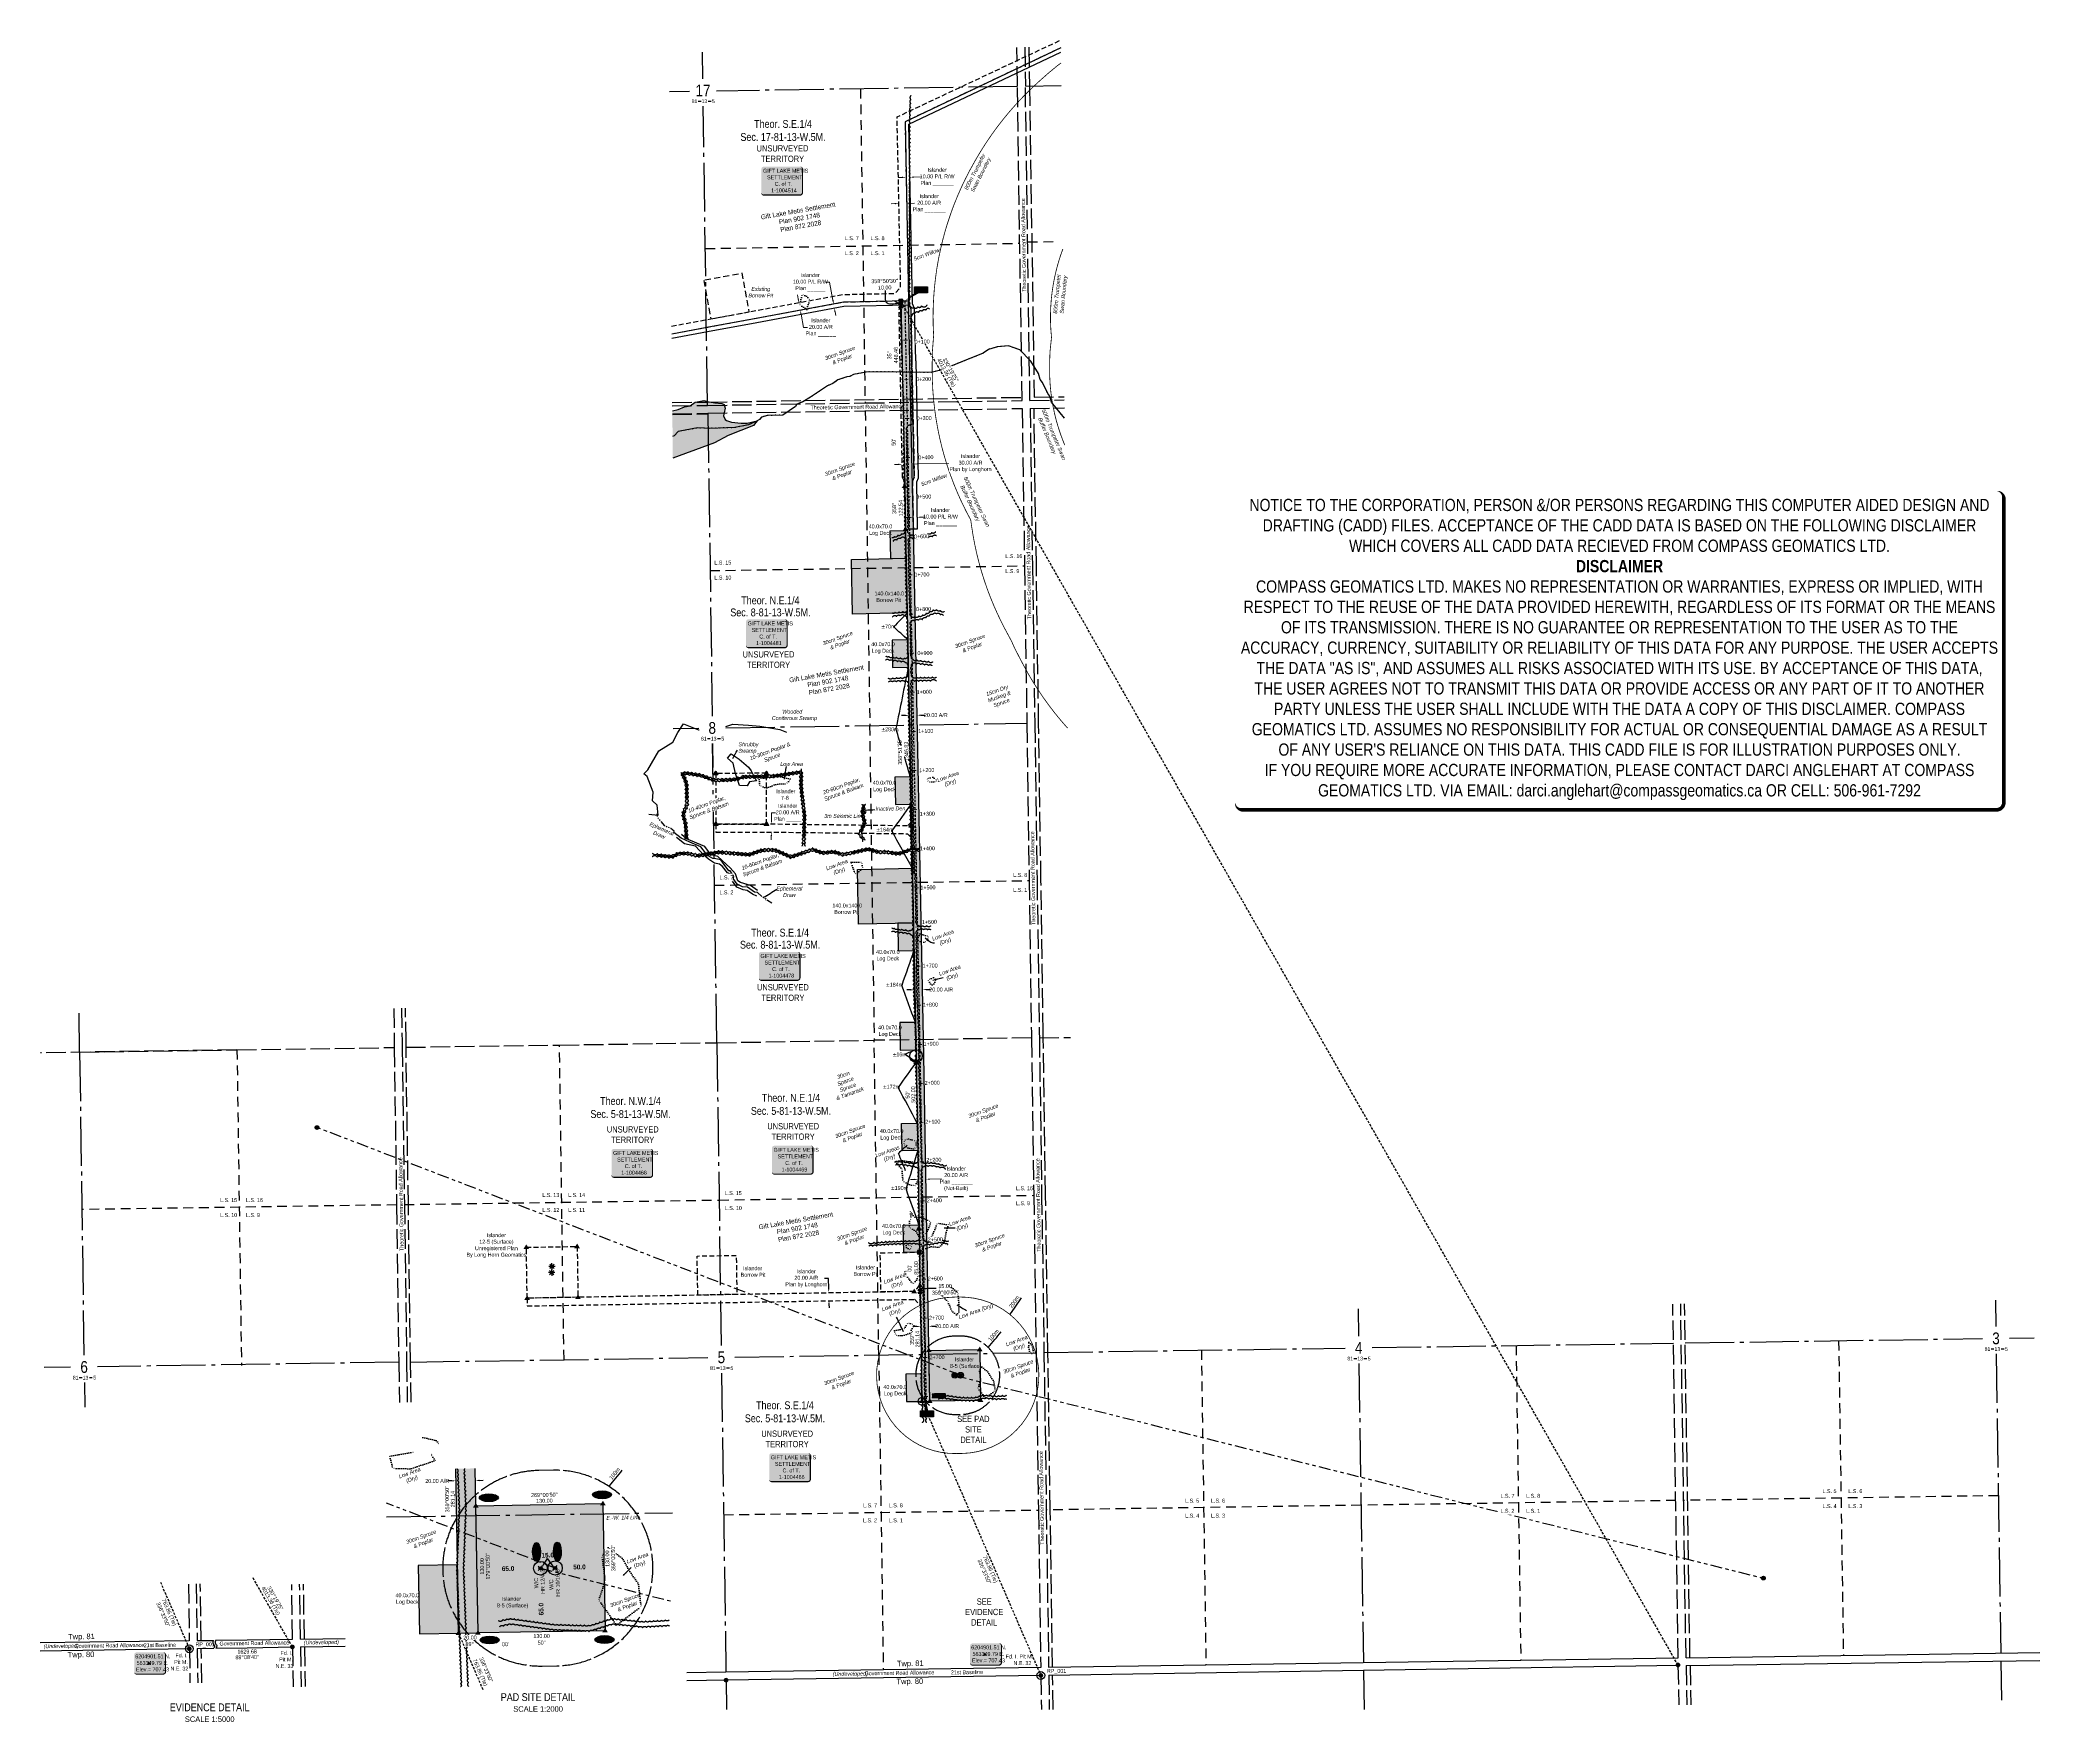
# Model space of a CAD drawing. Extents: x 560792 to 565903, y 6204783 to 6209081.
import ezdxf
from ezdxf.enums import TextEntityAlignment as Align

# ---------------------------------------------------------------- set-up
doc = ezdxf.new("R2010")
doc.units = 0
doc.header["$LTSCALE"] = 5
doc.header["$PDSIZE"] = 0.5
for name, pattern in [('0', [1, 1, 0]), ('DASHDOT2', [12.7, 6.35, -3.175, 0, -3.175]), ('foc-ACCESSROAD', [3.75, 2.5, -1.25]), ('foc-BUFFER', [16.75, 15, -1.75]), ('foc-DRILLPATH', [14.75, 6, -1.75, 1.75, -1.75, 1.75, -1.75]), ('foc-LSD', [8, 5, -3]), ('foc-QUARTERLINE', [33, 25, -3, 2, -3]), ('foc-SEISMIC', [20.5, 15, -1, 0.5, -1, 0.5, -1, 0.5, -1]), ('foc-TIELINE', [1.875, 1.25, -0.625]), ('foc-TOPO', [1, 0.2, -0.8]), ('foc-TOPO-ephemeral', [6.25, 3.125, -0.625, 0.625, -0.625, 0.625, -0.625]), ('foc-UNSURVEYED', [12.5, 10, -2.5]), ('foc-WHEELTRACKS', [2, 0.4, -1.6]), ('HIDDEN2', [4.7625, 3.175, -1.5875])]:
    doc.linetypes.add(name, pattern=pattern)
doc.layers.get('Defpoints').update_dxf_attribs({"color": 9})
for name, color, linetype in [('10', 1, 'Continuous'), ('35', 37, 'Continuous'), ('9', 3, 'Continuous'), ('AS-OWNER', 7, 'Continuous'), ('AS-SEISMIC', 224, 'foc-SEISMIC'), ('AS-WILDLIFE', 131, 'DASHDOT2'), ('AUX-BUFFER', 7, 'foc-BUFFER'), ('C-AR', 13, 'foc-ACCESSROAD'), ('C-RW', 13, 'Continuous'), ('C-SYMBOL', 7, 'Continuous'), ('C-WS', 13, 'foc-ACCESSROAD'), ('C-WS-S', 13, 'Continuous'), ('D-TXT', 6, 'Continuous'), ('DETAIL-T', 7, 'Continuous'), ('L-BD', 7, 'Continuous'), ('L-DETAIL-T', 3, 'Continuous'), ('L-MON', 1, 'Continuous'), ('L-ROAD-T', 7, 'Continuous'), ('L-SEC', 7, 'Continuous'), ('L-SECLBL', 7, 'Continuous'), ('L-SECQ', 8, 'foc-QUARTERLINE'), ('L-SECTION-LSD', 7, 'foc-LSD'), ('L-TIE', 7, 'foc-TIELINE'), ('L-TIE-T', 7, 'Continuous'), ('L-TITLEDB-T', 4, 'Continuous'), ('L-UNS-T', 3, 'Continuous'), ('L-USEC', 7, 'foc-UNSURVEYED'), ('P-ELEVATION', 7, 'Continuous'), ('P-PDRILLPATH', 12, 'foc-DRILLPATH'), ('P-PROPOSED', 10, 'Continuous'), ('P-PROPOSED-H', 21, 'Continuous'), ('P-TEMP-H', 41, 'Continuous'), ('P-TEMP_LOG DECK', 46, 'Continuous'), ('P-TXT', 4, 'Continuous'), ('Quarters', 8, 'Continuous'), ('T-BUSH', 110, '0'), ('T-BUSH-T', 110, 'Continuous'), ('T-DRAW', 143, 'foc-TOPO-ephemeral'), ('T-EXISTING TFA', 220, 'HIDDEN2'), ('T-GENERAL', 48, 'foc-TOPO'), ('T-LOW-AREA', 48, 'foc-TOPO'), ('T-LOW-AREA-T', 48, 'Continuous'), ('T-SLOPE', 48, 'Continuous'), ('T-TIE', 201, 'foc-TIELINE'), ('T-WATER', 160, 'Continuous'), ('T-WATER-H', 133, 'Continuous'), ('T-WATER-P3', 160, 'foc-WHEELTRACKS'), ('WETLAND', 143, 'Continuous'), ('WETLAND-T', 146, 'Continuous')]:
    doc.layers.add(name, color=color, linetype=linetype)
for name, color, linetype, lineweight in [('C-AR-T', 13, 'Continuous', 9), ('C-RW-T', 13, 'Continuous', 9), ('C-WS-T', 13, 'Continuous', 9), ('P-TEMP-T', 46, 'Continuous', 18), ('T-TEXT', 48, 'Continuous', 18), ('T-TIE-T', 201, 'Continuous', 18)]:
    doc.layers.add(name, color=color, linetype=linetype, lineweight=lineweight)
doc.layers.add('DISCLAIMER', color=7, linetype='Continuous', plot=False)
doc.styles.add('100L', font='ARIALN.TTF', dxfattribs={"height": 11})
doc.styles.add('175L', font='ARIALN.TTF', dxfattribs={"height": 20})
doc.styles.add('80', font='ARIALN.TTF', dxfattribs={"height": 10})
doc.styles.add('80CG', font='ARIALN.TTF', dxfattribs={"height": 10})
doc.styles.add('80L', font='ARIALN.TTF', dxfattribs={"height": 10})
doc.styles.add('80LS', font='ARIALNI.TTF', dxfattribs={"height": 10})
doc.styles.add('BOLD', font='ARIALNB.TTF')
doc.styles.add('foc-LtypeFont', font='ARIALN.TTF', dxfattribs={"height": 7.35})
doc.styles.add('Legend', font='ARIALN.TTF')
doc.styles.add('POINTNUMBER', font='ARIALN.TTF', dxfattribs={"height": 2.5})
doc.styles.add('SIMPLEX', font='ARIALN.TTF')
doc.linetypes.add('foc-TOPO-flowdirection-NOLINE', pattern='A,0,[">",foc-LtypeFont,S=0.3,R=0,X=0,Y=-0.945],-20,[">",foc-LtypeFont,S=0.3,R=0,X=0,Y=-0.945],0', length=20)
doc.dimstyles.new('CG2011', dxfattribs={"dimscale": 5, "dimtxt": 9, "dimasz": 2, "dimexe": 0.2, "dimexo": 0.0625, "dimgap": 0.5, "dimtad": 0, "dimtih": 1, "dimtoh": 1, "dimzin": 0, "dimdsep": 46, "dimtxsty": '80CG', "dimcen": 0.1, "dimse1": 1, "dimse2": 1, "dimclrd": 256, "dimclrt": 256, "dimaunit": 1, "dimadec": 4, "dimazin": 0, "dimtfac": 0.06, "dimtofl": 0, "dimtmove": 0, "dimatfit": 1, "dimfxl": 0.2, "dimtolj": 1, "dimtzin": 0, "dimlwd": -1, "dimarcsym": 0})
doc.dimstyles.new('Compass 5 000', dxfattribs={"dimscale": 5, "dimtxt": 9, "dimasz": 2, "dimexe": 0.2, "dimexo": 0.0625, "dimgap": 0.5, "dimtad": 0, "dimtih": 1, "dimtoh": 1, "dimzin": 0, "dimdsep": 46, "dimtxsty": '80CG', "dimcen": 0.1, "dimse1": 1, "dimse2": 1, "dimclrd": 256, "dimclrt": 256, "dimaunit": 1, "dimadec": 4, "dimazin": 0, "dimtfac": 0.06, "dimtofl": 0, "dimtmove": 0, "dimatfit": 1, "dimfxl": 0.2, "dimtolj": 1, "dimtzin": 0, "dimlwd": -1, "dimarcsym": 0})

# ---------------------------------------------------------------- blocks, each defined once
blk = doc.blocks.new('L-SECLBL')
at = {"layer": '9', "color": 7}
for p, q in [((-5.1, -27.8), (-12.3, -27.8)), ((20.7, -27.8), (13.5, -27.8))]:
    blk.add_line(p, q, dxfattribs=at)
at = {"layer": '10', "color": 2, "style": 'SIMPLEX'}
blk.add_attdef('SEC', text='', height=30, dxfattribs=at).set_placement((0, 0), align=Align.MIDDLE)
at = {"layer": '10', "color": 5, "style": '80L'}
blk.add_attdef('TWP', text='', height=9.5, dxfattribs=at).set_placement((-14.4, -27.4), align=Align.MIDDLE_RIGHT)
blk.add_attdef('RGE', text='', height=9.5, dxfattribs=at).set_placement((3.6, -27.4), align=Align.MIDDLE_CENTER)
blk.add_attdef('MER', text='', height=9.5, dxfattribs=at).set_placement((23.2, -27.4), align=Align.MIDDLE_LEFT)
blk = doc.blocks.new('GAS')
h = blk.add_hatch(color=255)
h.dxf.hatch_style = 1
edge = h.paths.add_edge_path()
edge.add_arc((0, 0), 0.9, 0, 360)
for p, q in [((-0.8, 0), (-1.6, 0)), ((-0.6, 0.6), (-1.1, 1.1)), ((0, 0.8), (0, 1.6)), ((0.6, 0.6), (1.1, 1.1)), ((1.6, 0), (0.8, 0)), ((-0.6, -0.6), (-1.1, -1.1)), ((0, -0.8), (0, -1.6)), ((1.1, -1.1), (0.6, -0.6))]:
    blk.add_line(p, q)
blk.add_circle((0, 0), 0.8)
blk = doc.blocks.new('*D376')
at = {"layer": 'C-WS-S', "transparency": 16777216}
for p, q in [((562807.2, 6205916.3), (562797.2, 6205916.3)), ((562807.7, 6205890.6), (562807.2, 6205916.3)), ((562808.5, 6205850.6), (562808.7, 6205840.6))]:
    blk.add_line(p, q, dxfattribs=at)
for points in [[(562809.4, 6205890.6), (562806, 6205890.5), (562807.9, 6205880.6)], [(562810.2, 6205850.6), (562806.8, 6205850.5), (562808.3, 6205860.6)]]:
    blk.add_solid(points, dxfattribs=at)
at = {"layer": 'Defpoints', "color": 0, "transparency": 16777216}
for p in [(562292.6, 6205870.3), (562293, 6205850.3), (562808.3, 6205860.6)]:
    blk.add_point(p, dxfattribs=at)
at = {"layer": 'C-WS-S', "transparency": 16777216, "insert": (562750.6, 6205916.3), "char_height": 10, "attachment_point": 5, "style": '80CG'}
blk.add_mtext('\\A1;Islander\\P20.00 A/R\\PPlan by Longhorn', dxfattribs=at)
blk = doc.blocks.new('*U389')
h = blk.add_hatch(color=255)
edge = h.paths.add_edge_path()
edge.add_line((-46.5, -37), (46.5, -37))
edge.add_arc((46.5, -31), 6, 270, 360)
edge.add_line((52.5, -31), (52.5, 29.5))
edge.add_arc((46.5, 29.5), 6, 0, 90)
edge.add_line((46.5, 35.5), (-46.5, 35.5))
edge.add_arc((-46.5, 29.5), 6, 90, 180)
edge.add_line((-52.5, 29.5), (-52.5, -31))
edge.add_arc((-46.5, -31), 6, 180, 270)
at = {"color": 14, "flags": 128}
blk.add_lwpolyline([(-46.5, -37, 3, 3, 0), (46.5, -37, 3, 3, 0.414214), (52.5, -31, 3, 3, 0), (52.5, 29.5, 3, 0, 0.414214), (46.5, 35.5, 0, 0, 0), (-46.5, 35.5, 0, 0, 0.414214), (-52.5, 29.5, 0, 0, 0), (-52.5, -31, 0, 3, 0.414214)], format="xyseb", close=True, dxfattribs=at)
at = {"color": 14, "style": '80'}
blk.add_attdef('ENTER_TEXT_001', (-26.8, -4.9), '', height=10, dxfattribs=at)
blk = doc.blocks.new('STRIA')
blk.add_hatch(color=255).paths.add_polyline_path([(0, 1.5), (-1.5, -0.9), (1.4, -0.9)])
blk = doc.blocks.new('STRIAA')
blk.add_blockref('STRIA', (0, 0))
blk = doc.blocks.new('STRIB')
at = {"color": 1}
blk.add_solid([(-1.1, -0.7), (0, 1.1), (1, -0.7)], dxfattribs=at)
blk = doc.blocks.new('STRIBB')
blk.add_blockref('STRIB', (0, 0))
blk = doc.blocks.new('STRICC')
for name in ['STRIAA', 'STRIBB']:
    blk.add_blockref(name, (0, 0))
blk = doc.blocks.new('fdspike')
blk.add_blockref('STRICC', (0, 0))
blk = doc.blocks.new('TRIA')
blk.add_hatch(color=255).paths.add_polyline_path([(0, 1.5), (-1.5, -0.9), (1.4, -0.9)])
blk = doc.blocks.new('TRIAA')
blk.add_blockref('TRIA', (0, 0))
blk = doc.blocks.new('TRIB')
at = {"color": 1}
blk.add_lwpolyline([(-1.1, -0.7), (0, 1.1), (1, -0.7)], close=True, dxfattribs=at)
blk = doc.blocks.new('TRIBB')
blk.add_blockref('TRIB', (0, 0))
blk = doc.blocks.new('TRICC')
for name in ['TRIAA', 'TRIBB']:
    blk.add_blockref(name, (0, 0))
blk = doc.blocks.new('plspike')
blk.add_blockref('TRICC', (0, 0))
blk = doc.blocks.new('fdia')
at = {"color": 255, "const_width": 1}
blk.add_lwpolyline([(-0.5, 0, 1), (0.5, 0, 1)], format="xyb", close=True, dxfattribs=at)
blk = doc.blocks.new('Fdiaa')
blk.add_blockref('fdia', (0, 0))
blk = doc.blocks.new('fdib')
at = {"color": 1, "const_width": 1.6}
blk.add_lwpolyline([(-0.4, 0, 1), (0.4, 0, 1)], format="xyb", close=True, dxfattribs=at)
at = {"color": 1}
blk.add_circle((0, 0), 0.8, dxfattribs=at)
blk = doc.blocks.new('Fdibb')
blk.add_blockref('fdib', (0, 0))
blk = doc.blocks.new('fdicc')
for name in ['Fdibb', 'Fdiaa']:
    blk.add_blockref(name, (0, 0))
blk = doc.blocks.new('FDI')
blk.add_blockref('fdicc', (0, 0))
blk = doc.blocks.new('*D391')
at = {"layer": 'C-AR-T', "transparency": 16777216}
for p, q in [((563026.4, 6206169.1), (563016.4, 6206169)), ((563066.4, 6206169.8), (563096.1, 6206170.3))]:
    blk.add_line(p, q, dxfattribs=at)
for points in [[(563026.4, 6206170.8), (563026.5, 6206167.5), (563036.4, 6206169.3)], [(563066.4, 6206171.5), (563066.5, 6206168.2), (563056.4, 6206169.7)]]:
    blk.add_solid(points, dxfattribs=at)
at = {"layer": 'Defpoints', "color": 0, "transparency": 16777216}
for p in [(563034.7, 6206272), (563054.7, 6206272.3), (563036.4, 6206169.3)]:
    blk.add_point(p, dxfattribs=at)
at = {"layer": 'C-AR-T', "transparency": 16777216, "insert": (563133.5, 6206170.3), "char_height": 10, "attachment_point": 5, "style": '80CG'}
blk.add_mtext('\\A1;Islander\\P20.00 A/R\\PPlan _______^J(Not-Built)', dxfattribs=at)
blk = doc.blocks.new('TEMP')
h = blk.add_hatch(color=255)
h.dxf.hatch_style = 1
h.paths.add_polyline_path([(0, 0.3), (-0.7, 1.2), (-0.7, 0.7), (-1.2, 0.7), (-0.3, 0), (-1.2, -0.7), (-0.7, -0.7), (-0.7, -1.2), (0, -0.3), (0.7, -1.2), (0.7, -0.7), (1.2, -0.7), (0.3, 0), (1.2, 0.7), (0.7, 0.7), (0.7, 1.2)])
h.paths.add_polyline_path([(0.6, 0.8), (0.6, 0.6), (0.8, 0.6), (0.1, 0), (0.8, -0.6), (0.6, -0.6), (0.6, -0.8), (0, -0.1), (-0.6, -0.8), (-0.6, -0.6), (-0.8, -0.6), (-0.1, 0), (-0.8, 0.6), (-0.6, 0.6), (-0.6, 0.8), (0, 0.1)], flags=16)
h = blk.add_hatch(color=1)
h.dxf.hatch_style = 1
h.paths.add_polyline_path([(0, 0.1), (-0.6, 0.8), (-0.6, 0.6), (-0.8, 0.6), (-0.1, 0), (-0.8, -0.6), (-0.6, -0.6), (-0.6, -0.8), (0, -0.1), (0.6, -0.8), (0.6, -0.6), (0.8, -0.6), (0.1, 0), (0.8, 0.6), (0.6, 0.6), (0.6, 0.8)])
at = {"color": 1}
for p, q in [((-0.1, 0), (0.1, 0)), ((0, 0.1), (0, -0.1))]:
    blk.add_line(p, q, dxfattribs=at)
at = {"color": 255, "flags": 128}
blk.add_lwpolyline([(-0.3, 0), (-1.2, 0.7), (-0.7, 0.7), (-0.7, 1.2), (0, 0.3), (0.7, 1.2), (0.7, 0.7), (1.2, 0.7), (0.3, 0), (1.2, -0.7), (0.7, -0.7), (0.7, -1.2), (0, -0.3), (-0.7, -1.2), (-0.7, -0.7), (-1.2, -0.7)], close=True, dxfattribs=at)
at = {"color": 1, "flags": 128}
blk.add_lwpolyline([(-0.1, 0), (-0.8, 0.6), (-0.6, 0.6), (-0.6, 0.8), (0, 0.1), (0.6, 0.8), (0.6, 0.6), (0.8, 0.6), (0.1, 0), (0.8, -0.6), (0.6, -0.6), (0.6, -0.8), (0, -0.1), (-0.6, -0.8), (-0.6, -0.6), (-0.8, -0.6)], close=True, dxfattribs=at)
blk = doc.blocks.new('*D425')
at = {"layer": 'C-AR-T', "transparency": 16777216}
for p, q in [((562985.8, 6207996.5), (562975.8, 6207996.3)), ((563035.8, 6207997.5), (563123.7, 6207999.3))]:
    blk.add_line(p, q, dxfattribs=at)
for points in [[(562985.8, 6207998.2), (562985.9, 6207994.9), (562995.8, 6207996.7)], [(563035.8, 6207999.2), (563035.8, 6207995.9), (563025.8, 6207997.3)]]:
    blk.add_solid(points, dxfattribs=at)
at = {"layer": 'Defpoints', "color": 0, "transparency": 16777216}
for p in [(562995.7, 6208004.3), (562995.8, 6207996.7), (563025.6, 6208004.9)]:
    blk.add_point(p, dxfattribs=at)
at = {"layer": 'C-AR-T', "transparency": 16777216, "insert": (563170.2, 6207999.3), "char_height": 10, "attachment_point": 5, "style": '80CG', "bg_fill": 3, "box_fill_scale": 1.1, "bg_fill_color": 256, "bg_fill_true_color": 13158600, "bg_fill_transparency": 0}
blk.add_mtext('\\A1;Islander\\P30.00 A/R\\PPlan by Longhorn', dxfattribs=at)
blk = doc.blocks.new('*D426')
at = {"layer": 'C-RW-T', "transparency": 16777216}
for p, q in [((563013.6, 6207860.8), (563003.6, 6207860.6)), ((563043.6, 6207861.4), (563054.3, 6207861.6))]:
    blk.add_line(p, q, dxfattribs=at)
for points in [[(563013.5, 6207862.5), (563013.6, 6207859.1), (563023.6, 6207861)], [(563043.5, 6207863.1), (563043.6, 6207859.8), (563033.6, 6207861.2)]]:
    blk.add_solid(points, dxfattribs=at)
at = {"layer": 'Defpoints', "color": 0, "transparency": 16777216}
for p in [(563023, 6207886.4), (563033, 6207886.6), (563033.6, 6207861.2)]:
    blk.add_point(p, dxfattribs=at)
at = {"layer": 'C-RW-T', "transparency": 16777216, "insert": (563093.4, 6207861.6), "char_height": 10, "attachment_point": 5, "style": '80CG'}
blk.add_mtext('\\A1;Islander\\P10.00 P/L R/W\\PPlan _______', dxfattribs=at)
blk = doc.blocks.new('*D427')
at = {"layer": 'C-AR-T', "transparency": 16777216}
for p, q in [((562661.6, 6207086.8), (562661.8, 6207105.8)), ((562661.8, 6207105.8), (562671.8, 6207105.8)), ((562661.1, 6207046.8), (562661, 6207036.8))]:
    blk.add_line(p, q, dxfattribs=at)
for points in [[(562659.4, 6207046.8), (562662.8, 6207046.7), (562661.2, 6207056.8)], [(562659.9, 6207086.8), (562663.2, 6207086.7), (562661.5, 6207076.8)]]:
    blk.add_solid(points, dxfattribs=at)
at = {"layer": 'Defpoints', "color": 0, "transparency": 16777216}
for p in [(562661.2, 6207056.8), (562710.7, 6207056.2), (562710.9, 6207076.2)]:
    blk.add_point(p, dxfattribs=at)
at = {"layer": 'C-AR-T', "transparency": 16777216, "insert": (562702.9, 6207105.8), "char_height": 10, "attachment_point": 5, "style": '80CG'}
blk.add_mtext('\\A1;Islander\\P20.00 A/R^JPlan _____', dxfattribs=at)
blk = doc.blocks.new('*D428')
at = {"layer": 'Defpoints', "color": 0, "transparency": 16777216}
for p in [(563040.7, 6205921.3), (563060.7, 6205921.6), (563062.9, 6205793.8)]:
    blk.add_point(p, dxfattribs=at)
at = {"layer": 'P-TXT', "transparency": 16777216}
for p, q in [((563032.9, 6205793.3), (563022.9, 6205793.2)), ((563072.9, 6205794), (563082.9, 6205794.2))]:
    blk.add_line(p, q, dxfattribs=at)
for points in [[(563032.8, 6205795), (563032.9, 6205791.7), (563042.9, 6205793.5)], [(563072.8, 6205795.7), (563072.9, 6205792.3), (563062.9, 6205793.8)]]:
    blk.add_solid(points, dxfattribs=at)
at = {"layer": 'P-TXT', "transparency": 16777216, "insert": (563110.6, 6205794.2), "char_height": 10, "attachment_point": 5, "style": '80CG'}
blk.add_mtext('\\A1;20.00 A/R', dxfattribs=at)
blk = doc.blocks.new('*D431')
at = {"layer": 'Defpoints', "color": 0, "transparency": 16777216}
for p in [(563025.5, 6206774.8), (563045.5, 6206775.2), (563047.6, 6206654.1)]:
    blk.add_point(p, dxfattribs=at)
at = {"layer": 'P-TXT', "transparency": 16777216}
for p, q in [((563017.6, 6206653.5), (563007.6, 6206653.4)), ((563057.6, 6206654.2), (563067.6, 6206654.4))]:
    blk.add_line(p, q, dxfattribs=at)
for points in [[(563017.5, 6206655.2), (563017.6, 6206651.9), (563027.6, 6206653.7)], [(563057.5, 6206655.9), (563057.6, 6206652.6), (563047.6, 6206654.1)]]:
    blk.add_solid(points, dxfattribs=at)
at = {"layer": 'P-TXT', "transparency": 16777216, "insert": (563095.3, 6206654.4), "char_height": 10, "attachment_point": 5, "style": '80CG'}
blk.add_mtext('\\A1;20.00 A/R', dxfattribs=at)
blk = doc.blocks.new('*D432')
at = {"layer": 'Defpoints', "color": 0, "transparency": 16777216}
for p in [(563011.9, 6207458.7), (563031.9, 6207459.1), (563033.6, 6207355.4)]:
    blk.add_point(p, dxfattribs=at)
at = {"layer": 'P-TXT', "transparency": 16777216}
for p, q in [((563003.7, 6207354.9), (562993.7, 6207354.7)), ((563043.6, 6207355.6), (563053.6, 6207355.7))]:
    blk.add_line(p, q, dxfattribs=at)
for points in [[(563003.6, 6207356.5), (563003.7, 6207353.2), (563013.7, 6207355)], [(563043.6, 6207357.2), (563043.7, 6207353.9), (563033.6, 6207355.4)]]:
    blk.add_solid(points, dxfattribs=at)
at = {"layer": 'P-TXT', "transparency": 16777216, "insert": (563081.4, 6207355.7), "char_height": 10, "attachment_point": 5, "style": '80CG'}
blk.add_mtext('\\A1;20.00 A/R', dxfattribs=at)
blk = doc.blocks.new('*U433')
h = blk.add_hatch(color=111)
h.dxf.hatch_style = 1
h.paths.add_polyline_path([(-16.5, 8), (16.5, 8), (16.5, -8), (-16.5, -8)])
blk.add_lwpolyline([(16.5, -8), (-16.5, -8), (-16.5, 8), (16.5, 8)], close=True)
at = {"layer": 'P-ELEVATION', "color": 7, "flags": 128}
blk.add_lwpolyline([(0, 0, 10, 0, 0), (-2.2, 32.1, 0, 0, 0)], format="xyseb", dxfattribs=at)
at = {"layer": 'P-ELEVATION', "style": 'Legend'}
blk.add_attdef('NUMBER', text='', height=10, dxfattribs=at).set_placement((0, 0), align=Align.MIDDLE_CENTER)
blk = doc.blocks.new('*U435')
h = blk.add_hatch(color=111)
h.dxf.hatch_style = 1
h.paths.add_polyline_path([(-16.5, 8), (16.5, 8), (16.5, -8), (-16.5, -8)])
blk.add_lwpolyline([(16.5, -8), (-16.5, -8), (-16.5, 8), (16.5, 8)], close=True)
at = {"layer": 'P-ELEVATION', "color": 7, "flags": 128}
blk.add_lwpolyline([(0, 0, 10, 0, 0), (-41.3, -28.7, 0, 0, 0)], format="xyseb", dxfattribs=at)
at = {"layer": 'P-ELEVATION', "style": 'Legend'}
blk.add_attdef('NUMBER', text='', height=10, dxfattribs=at).set_placement((0, 0), align=Align.MIDDLE_CENTER)
blk = doc.blocks.new('*U421')
h = blk.add_hatch(color=254)
edge = h.paths.add_edge_path()
edge.add_line((-34, -28.5), (34, -28.5))
edge.add_arc((34, -22.5), 6, 270, 360)
edge.add_line((40, -22.5), (40, 21))
edge.add_arc((34, 21), 6, 0, 90)
edge.add_line((34, 27), (-34, 27))
edge.add_arc((-34, 21), 6, 90, 180)
edge.add_line((-40, 21), (-40, -22.5))
edge.add_arc((-34, -22.5), 6, 180, 270)
at = {"color": 1, "flags": 128}
blk.add_lwpolyline([(-34, -28.5, 3, 3, 0), (34, -28.5, 3, 3, 0.414214), (40, -22.5, 3, 3, 0), (40, 21, 3, 0, 0.414214), (34, 27, 0, 0, 0), (-34, 27, 0, 0, 0.414214), (-40, 21, 0, 0, 0), (-40, -22.5, 0, 3, 0.414214)], format="xyseb", close=True, dxfattribs=at)
blk.add_lwpolyline([(-7.8, -5.3, 0, 10, 0), (0, 0, 5, 5, 0)], format="xyseb", dxfattribs=at)
at = {"color": 1, "style": '80'}
blk.add_attdef('ENTER_TEXT_001', (-36, -5), '', height=10, dxfattribs=at)
blk = doc.blocks.new('*D443')
at = {"layer": 'C-RW-T', "transparency": 16777216}
for p, q in [((562995.5, 6208729.9), (562985.5, 6208729.7)), ((563025.5, 6208730.5), (563045.7, 6208731))]:
    blk.add_line(p, q, dxfattribs=at)
for points in [[(562995.5, 6208731.6), (562995.5, 6208728.3), (563005.5, 6208730.1)], [(563025.5, 6208732.2), (563025.5, 6208728.9), (563015.5, 6208730.3)]]:
    blk.add_solid(points, dxfattribs=at)
at = {"layer": 'Defpoints', "color": 0, "transparency": 16777216}
for p in [(563015.5, 6208730.3), (563009.7, 6208521.5), (563019.7, 6208521.7)]:
    blk.add_point(p, dxfattribs=at)
at = {"layer": 'C-RW-T', "transparency": 16777216, "insert": (563084.8, 6208731), "char_height": 10, "attachment_point": 5, "style": '80CG'}
blk.add_mtext('\\A1;Islander\\P10.00 P/L R/W\\PPlan _______', dxfattribs=at)
blk = doc.blocks.new('*D444')
at = {"layer": 'C-RW-T', "transparency": 16777216}
for p, q in [((562977.2, 6208662.7), (562967.2, 6208662.5)), ((563017, 6208663.5), (563027, 6208663.7))]:
    blk.add_line(p, q, dxfattribs=at)
for points in [[(562977.1, 6208664.3), (562977.2, 6208661), (562987.2, 6208662.9)], [(563017, 6208665.2), (563017.1, 6208661.8), (563007, 6208663.3)]]:
    blk.add_solid(points, dxfattribs=at)
at = {"layer": 'Defpoints', "color": 0, "transparency": 16777216}
for p in [(562987.1, 6208668), (563006.9, 6208668.4), (563007, 6208663.3)]:
    blk.add_point(p, dxfattribs=at)
at = {"layer": 'C-RW-T', "transparency": 16777216, "insert": (563064.5, 6208663.7), "char_height": 10, "attachment_point": 5, "style": '80CG'}
blk.add_mtext('\\A1;Islander\\P20.00 A/R\\PPlan _______', dxfattribs=at)
blk = doc.blocks.new('*D445')
at = {"layer": 'C-RW-T', "transparency": 16777216}
for p, q in [((562809.9, 6208461.9), (562799.9, 6208461.9)), ((562818.5, 6208415.8), (562809.9, 6208461.9)), ((562823.9, 6208386.3), (562825.8, 6208376.5))]:
    blk.add_line(p, q, dxfattribs=at)
for points in [[(562820.1, 6208416.1), (562816.8, 6208415.5), (562820.3, 6208406)], [(562825.6, 6208386.6), (562822.3, 6208386), (562822.1, 6208396.1)]]:
    blk.add_solid(points, dxfattribs=at)
at = {"layer": 'Defpoints', "color": 0, "transparency": 16777216}
for p in [(562820.3, 6208406), (562823.5, 6208406.6), (562825.3, 6208396.7)]:
    blk.add_point(p, dxfattribs=at)
at = {"layer": 'C-RW-T', "transparency": 16777216, "insert": (562760.8, 6208461.9), "char_height": 10, "attachment_point": 5, "style": '80CG'}
blk.add_mtext('\\A1;Islander\\P10.00 P/L R/W\\PPlan ______', dxfattribs=at)
blk = doc.blocks.new('*D446')
at = {"layer": 'C-RW-T', "transparency": 16777216}
for p, q in [((562729.8, 6208419.7), (562728, 6208429.5)), ((562737.1, 6208380.4), (562743.4, 6208346.3)), ((562743.4, 6208346.3), (562753.4, 6208346.3))]:
    blk.add_line(p, q, dxfattribs=at)
for points in [[(562731.4, 6208420), (562728.1, 6208419.4), (562731.6, 6208409.9)], [(562738.7, 6208380.7), (562735.4, 6208380.1), (562735.2, 6208390.2)]]:
    blk.add_solid(points, dxfattribs=at)
at = {"layer": 'Defpoints', "color": 0, "transparency": 16777216}
for p in [(562735.2, 6208390.2), (562767.7, 6208416.6), (562771.4, 6208396.9)]:
    blk.add_point(p, dxfattribs=at)
at = {"layer": 'C-RW-T', "transparency": 16777216, "insert": (562787.6, 6208346.3), "char_height": 10, "attachment_point": 5, "style": '80CG'}
blk.add_mtext('\\A1;Islander\\P20.00 A/R\\PPlan ______', dxfattribs=at)
blk = doc.blocks.new('WC')
at = {"layer": 'L-MON'}
h = blk.add_hatch(color=255, dxfattribs=at)
h.dxf.hatch_style = 1
edge = h.paths.add_edge_path()
edge.add_arc((0, 0), 0.9, 0, 360)
at = {"layer": 'L-MON', "color": 240, "flags": 128}
for points in [[(-0.6, 0.5), (-1.2, 1.1)], [(0.5, 0.6), (1.1, 1.2)], [(-1.2, -1.2), (-0.6, -0.6)], [(1.2, -1.2), (0.6, -0.6)]]:
    blk.add_lwpolyline(points, dxfattribs=at)
at = {"layer": 'L-MON', "color": 240}
for radius in [0.8, 0.373]:
    blk.add_circle((0, 0), radius, dxfattribs=at)
blk = doc.blocks.new('plbh')
at = {"layer": 'L-MON'}
h = blk.add_hatch(color=255, dxfattribs=at)
h.dxf.hatch_style = 1
edge = h.paths.add_edge_path()
edge.add_arc((0, 0), 1.16, 0, 360)
h = blk.add_hatch(color=256, dxfattribs=at)
h.dxf.hatch_style = 1
h.paths.add_polyline_path([(-0.96, 0, 1), (0.96, 0, 1)])
h.paths.add_polyline_path([(0.91, 0, -1), (-0.91, 0, -1)], flags=16)
h.paths.add_polyline_path([(0.45, 0, -1), (-0.45, 0, -1)], flags=0)
h = blk.add_hatch(color=256, dxfattribs=at)
h.dxf.hatch_style = 1
h.paths.add_polyline_path([(-0.45, 0, 1), (0.45, 0, 1)])
h.paths.add_polyline_path([(0.4, 0, -1), (-0.4, 0, -1)], flags=16)
at = {"layer": 'L-MON', "color": 240}
for radius in [0.96, 0.91, 0.45, 0.4]:
    blk.add_circle((0, 0), radius, dxfattribs=at)
blk = doc.blocks.new('*D483')
at = {"layer": 'Defpoints', "color": 0, "transparency": 16777216}
for p in [(561855, 6205396.2), (561904.9, 6205399.8), (561904.9, 6205397)]:
    blk.add_point(p, dxfattribs=at)
at = {"layer": 'P-TXT', "transparency": 16777216}
for p, q in [((561844.9, 6205398.8), (561834.9, 6205398.6)), ((561914.9, 6205400), (561924.9, 6205400.2))]:
    blk.add_line(p, q, dxfattribs=at)
for points in [[(561844.9, 6205400.5), (561844.9, 6205397.1), (561854.9, 6205399)], [(561914.9, 6205401.7), (561914.9, 6205398.3), (561904.9, 6205399.8)]]:
    blk.add_solid(points, dxfattribs=at)
at = {"layer": 'P-TXT', "transparency": 16777216, "insert": (561807.2, 6205398.6), "char_height": 10, "attachment_point": 5, "style": '80CG'}
blk.add_mtext('\\A1;20.00 A/R', dxfattribs=at)
blk = doc.blocks.new('we')
at = {"layer": 'P-ELEVATION'}
h = blk.add_hatch(color=111, dxfattribs=at)
h.dxf.hatch_style = 1
edge = h.paths.add_edge_path()
edge.add_ellipse((0, 0), major_axis=(-24.4, 0), ratio=0.410256, start_angle=0, end_angle=360)
at = {"layer": 'P-ELEVATION', "color": 7, "flags": 128}
blk.add_lwpolyline([(0, 0, 12.5, 0, 0), (-12.4, -6.4, 0, 0, 0)], format="xyseb", dxfattribs=at)
at = {"layer": 'P-ELEVATION', "color": 7}
blk.add_ellipse((0, 0), major_axis=(-24.4, 0), ratio=0.410256, dxfattribs=at)
at = {"layer": 'P-ELEVATION', "style": '80'}
blk.add_attdef('ELEVATION', text='', height=10, dxfattribs=at).set_placement((0, 0), align=Align.MIDDLE_CENTER)
blk = doc.blocks.new('Disclaimer_Legal')
at = {"layer": 'DISCLAIMER', "color": 254, "flags": 128}
blk.add_lwpolyline([(-3613, -1105, 37.5, 37.5, 0), (4096, -1105, 37.5, 37.5, 0.414214), (4171, -1030, 37.5, 37.5, 0), (4171, 2079, 37.5, 0, 0.414214), (4096, 2154, 0, 0, 0), (-3613, 2154, 0, 0, 0.414214), (-3688, 2079, 0, 0, 0), (-3688, -1030, 0, 37.5, 0.414214)], format="xyseb", close=True, dxfattribs=at)
at = {"layer": 'DISCLAIMER', "color": 254, "insert": (242, 534), "char_height": 125, "width": 7717.57, "attachment_point": 5, "style": '80'}
blk.add_mtext('NOTICE TO THE CORPORATION, PERSON &/OR PERSONS REGARDING THIS COMPUTER AIDED DESIGN AND DRAFTING (CADD) FILES. ACCEPTANCE OF THE CADD DATA IS BASED ON THE FOLLOWING DISCLAIMER WHICH COVERS ALL CADD DATA RECIEVED FROM COMPASS GEOMATICS LTD.\\P{\\fArial Narrow|b1|i0|c0|p34;DISCLAIMER}\\PCOMPASS GEOMATICS LTD. MAKES NO REPRESENTATION OR WARRANTIES, EXPRESS OR IMPLIED, WITH RESPECT TO THE REUSE OF THE DATA PROVIDED HEREWITH, REGARDLESS OF ITS FORMAT OR THE MEANS OF ITS TRANSMISSION. THERE IS NO GUARANTEE OR REPRESENTATION TO THE USER AS TO THE ACCURACY, CURRENCY, SUITABILITY OR RELIABILITY OF THIS DATA FOR ANY PURPOSE. THE USER ACCEPTS THE DATA "AS IS", AND ASSUMES ALL RISKS ASSOCIATED WITH ITS USE. BY ACCEPTANCE OF THIS DATA, THE USER AGREES NOT TO TRANSMIT THIS DATA OR PROVIDE ACCESS OR ANY PART OF IT TO ANOTHER PARTY UNLESS THE USER SHALL INCLUDE WITH THE DATA A COPY OF THIS DISCLAIMER. COMPASS GEOMATICS LTD. ASSUMES NO RESPONSIBILITY FOR ACTUAL OR CONSEQUENTIAL DAMAGE AS A RESULT OF ANY USER\'S RELIANCE ON THIS DATA. THIS CADD FILE IS FOR ILLUSTRATION PURPOSES ONLY.\\PIF YOU REQUIRE MORE ACCURATE INFORMATION, PLEASE CONTACT DARCI ANGLEHART AT COMPASS GEOMATICS LTD. VIA EMAIL: darci.anglehart@compassgeomatics.ca OR CELL: 506-961-7292', dxfattribs=at)

msp = doc.modelspace()

# ---------------------------------------------------------------- hatches: boundary and pattern name
at = {"layer": 'P-PROPOSED-H'}
h = msp.add_hatch(color=256, dxfattribs=at)
h.dxf.hatch_style = 1
h.paths.add_polyline_path([(563004.19, 6207830.543), (563030.98, 6206484.598), (563039.616, 6205982.903), (563041.078, 6205897.955), (563041.336, 6205882.964), (563046.172, 6205601.994), (563066.16, 6205602.338), (563061.324, 6205883.308), (563061.066, 6205898.299), (563059.604, 6205983.247), (563050.968, 6206484.969), (563024.177, 6207830.941), (563021.926, 6207941.154), (563012.056, 6208414.003), (562992.06, 6208413.593), (563001.93, 6207940.736)])
h = msp.add_hatch(color=256, dxfattribs=at)
h.dxf.hatch_style = 1
h.paths.add_polyline_path([(563196.081, 6205604.575), (563066.16, 6205602.338), (563063.924, 6205732.259), (563193.845, 6205734.496)])
h = msp.add_hatch(color=256, dxfattribs=at)
h.dxf.hatch_style = 1
h.paths.add_polyline_path([(561854.384, 6205429.755), (561861.621, 6205009.301), (561911.59, 6205010.161), (561904.353, 6205430.615)])
h = msp.add_hatch(color=256, dxfattribs=at)
h.dxf.hatch_style = 1
h.paths.add_polyline_path([(562236.393, 6205015.752), (561911.59, 6205010.161), (561906, 6205334.964), (562230.802, 6205340.555)])
at = {"layer": 'P-TEMP-H'}
h = msp.add_hatch(color=256, dxfattribs=at)
h.dxf.hatch_style = 1
h.paths.add_polyline_path([(563004.27, 6207826.506), (562964.296, 6207825.711), (562965.689, 6207755.757), (563005.663, 6207756.552)])
h = msp.add_hatch(color=256, dxfattribs=at)
h.dxf.hatch_style = 1
h.paths.add_polyline_path([(562868.539, 6207613.86), (562865.755, 6207753.768), (563005.663, 6207756.552), (563008.447, 6207616.644)])
h = msp.add_hatch(color=256, dxfattribs=at)
h.dxf.hatch_style = 1
h.paths.add_polyline_path([(563009.816, 6207547.899), (562969.842, 6207547.104), (562971.234, 6207477.15), (563011.208, 6207477.945)])
h = msp.add_hatch(color=256, dxfattribs=at)
h.dxf.hatch_style = 1
h.paths.add_polyline_path([(563016.778, 6207198.129), (562976.804, 6207197.334), (562978.196, 6207127.379), (563018.17, 6207128.175)])
h = msp.add_hatch(color=256, dxfattribs=at)
h.dxf.hatch_style = 1
h.paths.add_polyline_path([(562884.309, 6206821.59), (562881.524, 6206961.498), (563021.432, 6206964.283), (563024.217, 6206824.375)])
h = msp.add_hatch(color=256, dxfattribs=at)
h.dxf.hatch_style = 1
h.paths.add_polyline_path([(563024.217, 6206824.375), (562984.243, 6206823.579), (562985.636, 6206753.625), (563025.61, 6206754.421)])
h = msp.add_hatch(color=256, dxfattribs=at)
h.dxf.hatch_style = 1
h.paths.add_polyline_path([(563029.27, 6206570.542), (562989.296, 6206569.746), (562990.688, 6206499.792), (563030.662, 6206500.588)])
h = msp.add_hatch(color=256, dxfattribs=at)
h.dxf.hatch_style = 1
h.paths.add_polyline_path([(562995.351, 6206242.062), (562994.145, 6206312.019), (563034.12, 6206312.708), (563035.327, 6206242.75)])
h = msp.add_hatch(color=256, dxfattribs=at)
h.dxf.hatch_style = 1
h.paths.add_polyline_path([(562999.642, 6205982.217), (562998.436, 6206052.173), (563038.412, 6206052.863), (563039.618, 6205982.905)])
h = msp.add_hatch(color=256, dxfattribs=at)
h.dxf.hatch_style = 1
h.paths.add_polyline_path([(563044.968, 6205671.952), (563004.992, 6205671.264), (563006.196, 6205601.306), (563046.172, 6205601.994)])
h = msp.add_hatch(color=256, dxfattribs=at)
h.dxf.hatch_style = 1
h.paths.add_polyline_path([(561858.61, 6205184.195), (561758.671, 6205182.475), (561761.681, 6205007.581), (561861.621, 6205009.301)])
at = {"layer": 'T-WATER-H'}
h = msp.add_hatch(color=256, dxfattribs=at)
h.dxf.hatch_style = 1
h.paths.add_polyline_path([(562408.224, 6208133.426), (562409.246, 6208012.693), (562499.695, 6208045.585), (562515.814, 6208051.446), (562550.78, 6208070.429), (562615.718, 6208095.405), (562624.71, 6208107.394), (562599.734, 6208101.399), (562583.749, 6208101.399), (562559.772, 6208104.396), (562546.784, 6208108.392), (562542.788, 6208111.389), (562538.792, 6208120.38), (562540.279, 6208127.813), (562542.788, 6208140.361), (562540.79, 6208149.352), (562534.796, 6208152.349), (562516.813, 6208153.348), (562498.087, 6208157.36), (562488.84, 6208159.342), (562476.133, 6208157.031), (562466.861, 6208155.345), (562453.873, 6208146.354), (562438.888, 6208143.356), (562422.903, 6208136.363)])

# ---------------------------------------------------------------- linework, layer by layer
at = {"layer": '35', "color": 3}
for centre in [(561173.783, 6204969.715), (563349.793, 6204901.511)]:
    msp.add_circle(centre, 9.995, dxfattribs=at)
at = {"layer": 'AS-SEISMIC', "flags": 128}
for points in [[(562430.589, 6207204.892), (562442.564, 6207207.873), (562442.567, 6207207.86), (562480.596, 6207201.948), (562516.124, 6207189.279), (562564.001, 6207190.786), (562588.6, 6207197.223)], [(562445.055, 6207039.629), (562442.153, 6207078.905), (562435.503, 6207102.745), (562445.779, 6207126.001), (562445.036, 6207179.16), (562434.729, 6207206.458)], [(562740.043, 6207210.221), (562668.203, 6207199.474), (562587.915, 6207197.464)], [(562737.273, 6207218.006), (562736.857, 6207172.677), (562745.547, 6207099.192), (562743.374, 6207021.026)], [(562897.053, 6207127.524), (562894.521, 6207097.432), (562900.511, 6207082.312), (562886.983, 6207052.266), (562897.492, 6207034.8)], [(563023.909, 6206949.335), (563021.951, 6207051.903), (563019.804, 6207129.92)], [(563037.837, 6207011.144), (563017.871, 6207012.038), (562987.028, 6207000.833), (562951.385, 6207005.917), (562937.008, 6207004.488), (562909.409, 6207013.481), (562872.537, 6207004.511), (562842.418, 6206998.856), (562821.221, 6207006.312), (562792.111, 6207002.785), (562767.066, 6207012.111), (562711.437, 6206992.775), (562669.646, 6207010.973), (562637.393, 6207010.183), (562604.601, 6206998.614), (562526.352, 6207005.12), (562473.521, 6206995.765), (562445.831, 6207002.17), (562422.228, 6207001.342), (562408.497, 6206993.355), (562357.43, 6206998.039)]]:
    msp.add_lwpolyline(points, dxfattribs=at)
at = {"layer": 'AS-WILDLIFE', "const_width": 2, "flags": 128}
for points in [[(563411.071, 6208045.723), (563408.133, 6208052.634), (563401.366, 6208070.419), (563395.288, 6208088.45), (563389.908, 6208106.702), (563385.233, 6208125.147), (563381.27, 6208143.759), (563378.026, 6208162.509), (563375.505, 6208181.369), (563373.711, 6208200.313), (563372.647, 6208219.311), (563372.314, 6208238.337), (563372.315, 6208253.323), (563373.24, 6208283.674), (563377.177, 6208320.791), (563375.546, 6208340.103), (563374.668, 6208359.464), (563374.545, 6208378.844), (563375.178, 6208398.215), (563376.565, 6208417.546), (563378.705, 6208436.808), (563381.594, 6208455.972), (563385.228, 6208475.01), (563389.601, 6208493.891), (563394.706, 6208512.587), (563400.536, 6208531.07), (563406.153, 6208546.722)], [(563406.153, 6208546.722), (563400.536, 6208531.07), (563394.706, 6208512.587), (563389.601, 6208493.891), (563385.228, 6208475.01), (563381.594, 6208455.972), (563378.705, 6208436.808), (563376.565, 6208417.546), (563375.178, 6208398.215), (563374.545, 6208378.844), (563374.668, 6208359.464), (563375.546, 6208340.103), (563377.177, 6208320.791), (563373.24, 6208283.674), (563372.315, 6208253.323), (563372.314, 6208238.337), (563372.647, 6208219.311), (563373.711, 6208200.313), (563375.505, 6208181.369), (563378.026, 6208162.509), (563381.27, 6208143.759), (563385.233, 6208125.147), (563389.908, 6208106.702), (563395.288, 6208088.45), (563401.366, 6208070.419), (563408.133, 6208052.634), (563411.071, 6208045.723)], [(563411.071, 6208045.723), (563408.133, 6208052.634), (563401.366, 6208070.419), (563395.288, 6208088.45), (563389.908, 6208106.702), (563385.233, 6208125.147), (563381.27, 6208143.759), (563378.026, 6208162.509), (563375.505, 6208181.369), (563373.711, 6208200.313), (563372.647, 6208219.311), (563372.314, 6208238.337), (563372.315, 6208253.323), (563373.24, 6208283.674), (563377.177, 6208320.791), (563375.546, 6208340.103), (563374.668, 6208359.464), (563374.545, 6208378.844), (563375.178, 6208398.215), (563376.565, 6208417.546), (563378.705, 6208436.808), (563381.594, 6208455.972), (563385.228, 6208475.01), (563389.601, 6208493.891), (563394.706, 6208512.587), (563396.752, 6208519.073)]]:
    msp.add_lwpolyline(points, dxfattribs=at)
at = {"layer": 'AUX-BUFFER', "color": 251, "linetype": 'foc-BUFFER', "const_width": 1.999, "flags": 128}
msp.add_lwpolyline([(563133.441, 6205468.577), (563148.433, 6205468.835, 0.41421356), (563344.872, 6205672.154, 0.41421356), (563141.553, 6205868.593), (563126.561, 6205868.335, 0.41421356), (562930.122, 6205665.016, 0.41421356)], format="xyb", close=True, dxfattribs=at)
at = {"layer": 'AUX-BUFFER', "color": 251, "linetype": 'foc-BUFFER', "flags": 128}
for points in [[(563128.281, 6205768.395, 1), (563131.721, 6205568.517), (563146.713, 6205568.775, 1), (563143.273, 6205768.653)], [(562066.893, 6205425.304, 1), (562075.493, 6204925.607), (562112.973, 6204926.252, 1), (562104.373, 6205425.949)]]:
    msp.add_lwpolyline(points, format="xyb", close=True, dxfattribs=at)
at = {"layer": 'C-AR', "flags": 128}
for points in [[(563401.104, 6209060.972), (563002.806, 6208871.953), (563012.258, 6208403.987), (563012.305, 6208403.987), (563017.485, 6208392.804), (563020.143, 6208261.209)], [(562990.149, 6208260.603), (562987.491, 6208392.199), (562992.309, 6208401.257), (562977.063, 6208413.28), (562845.483, 6208410.639), (562608.383, 6208366.677), (562510.158, 6208348.465), (562406.564, 6208329.464)]]:
    msp.add_lwpolyline(points, dxfattribs=at)
at = {"layer": 'C-AR'}
msp.add_lwpolyline([(563020.143, 6208261.209), (563026.48, 6207963.452), (563021.685, 6207953.357), (563024.177, 6207830.941), (563004.19, 6207830.534), (563001.698, 6207952.954), (562996.5, 6207962.847), (562990.149, 6208260.603)], dxfattribs=at)
for points in [[(562648.982, 6207076.917), (562648.985, 6207206.909), (562518.974, 6207206.889), (562519.026, 6207076.907), (562648.982, 6207076.917)], [(562519.006, 6207056.893), (562648.864, 6207056.908), (563009.024, 6207052.626), (563019.214, 6207042.513), (563018.641, 6207072.517), (563018.453, 6207082.515), (563008.637, 6207072.636), (562648.982, 6207076.917), (562519.026, 6207076.907)], [(562037.582, 6205845.695), (563026.687, 6205862.72), (563041.935, 6205847.987), (563041.078, 6205897.955), (563026.347, 6205882.708), (562037.238, 6205865.683)]]:
    msp.add_lwpolyline(points, close=True, dxfattribs=at)
at = {"layer": 'C-RW', "flags": 128}
for points in [[(563030.141, 6208261.411), (563027.44, 6208395.122), (563021.959, 6208406.848), (563012.934, 6208865.69), (563401.212, 6209049.975)], [(562406.65, 6208319.313), (562511.971, 6208338.631), (562610.206, 6208356.845), (562846.502, 6208400.657), (563012.258, 6208403.987), (563017.485, 6208392.804), (563020.143, 6208261.209)]]:
    msp.add_lwpolyline(points, dxfattribs=at)
at = {"layer": 'C-RW'}
msp.add_lwpolyline([(563030.141, 6208261.411), (563036.521, 6207961.294), (563031.726, 6207951.201), (563034.17, 6207831.145), (563024.177, 6207830.941), (563021.685, 6207953.357), (563026.48, 6207963.452), (563020.143, 6208261.209)], dxfattribs=at)
at = {"layer": 'C-WS'}
msp.add_lwpolyline([(562164.923, 6205997.84), (562167.159, 6205867.919), (562037.238, 6205865.683), (562035.002, 6205995.604)], close=True, dxfattribs=at)
at = {"layer": 'C-WS', "flags": 128}
for points in [[(562473.305, 6205873.485), (562471.586, 6205973.378), (562571.479, 6205975.097), (562573.199, 6205875.204)], [(563040.84, 6205898.239), (563026.116, 6205883), (562941.206, 6205881.538), (562939.487, 6205981.432), (563039.38, 6205983.151), (563040.842, 6205898.242)]]:
    msp.add_lwpolyline(points, close=True, dxfattribs=at)
at = {"layer": 'Defpoints', "color": 4}
for centre, radius in [((563030.98, 6206484.598), 15.993), ((563046.172, 6205601.994), 9.899)]:
    msp.add_circle(centre, radius, dxfattribs=at)
at = {"layer": 'Defpoints', "color": 6}
for centre, radius in [((563130.001, 6205668.456), 6.993), ((563144.993, 6205668.714), 7.294), ((562071.193, 6205175.455), 17.483), ((562108.673, 6205176.1), 18.235)]:
    msp.add_circle(centre, radius, dxfattribs=at)
at = {"layer": 'L-BD', "flags": 128}
for points in [[(561235.715, 6204991.208, 0.09819619), (561233.97, 6204987.781, 0.11502491), (561233.818, 6204984.49, 0.18910183), (561235.877, 6204981.18, -0.18910183), (561237.937, 6204977.87, -0.11502491), (561237.784, 6204974.579, -0.09819619), (561236.039, 6204971.153)], [(561241.509, 6204991.294, 0.09819619), (561239.765, 6204987.869, 0.11502491), (561239.612, 6204984.579, 0.18910183), (561241.671, 6204981.27, -0.18910183), (561243.73, 6204977.962, -0.11502491), (561243.577, 6204974.672, -0.09819619), (561241.833, 6204971.246)]]:
    msp.add_lwpolyline(points, format="xyb", dxfattribs=at)
at = {"layer": 'L-SEC'}
for p, q in [((561173.656, 6204990.28), (560792.199, 6204984.575)), ((560792.499, 6204964.47), (561173.952, 6204970.175)), ((561193.762, 6204990.58), (561235.715, 6204991.208)), ((561194.058, 6204970.475), (561236.039, 6204971.153)), ((561241.509, 6204991.294), (561321.325, 6204992.488)), ((561241.833, 6204971.246), (561321.647, 6204972.536)), ((561321.325, 6204992.488), (561437.578, 6204994.227)), ((561321.647, 6204972.536), (561441.141, 6204974.466)), ((561457.683, 6204994.528), (561572.101, 6204996.239)), ((561457.983, 6204974.738), (561572.419, 6204976.586)), ((562545.13, 6204910.043), (562445.187, 6204908.542)), ((562947.398, 6204916.059), (562545.13, 6204910.043)), ((563349.666, 6204922.075), (562947.398, 6204916.059)), ((562947.692, 6204895.954), (563349.962, 6204901.97)), ((563369.772, 6204922.376), (564978.625, 6204946.439)), ((563370.068, 6204902.271), (564978.166, 6204928.243)), ((562445.478, 6204888.436), (562545.421, 6204889.938)), ((562545.421, 6204889.938), (562947.692, 6204895.954))]:
    msp.add_line(p, q, dxfattribs=at)
at = {"layer": 'L-SEC', "flags": 128}
for points in [[(564998.73, 6204946.742), (565902.962, 6204960.265)], [(564999.034, 6204926.635), (565903.318, 6204940.16)]]:
    msp.add_lwpolyline(points, dxfattribs=at)
at = {"layer": 'L-SECQ'}
for p, q in [((562486.108, 6208981.814), (562485.12, 6209049.932)), ((562451.648, 6208949.462), (562401.322, 6208948.704)), ((563290.43, 6208962.097), (562521.353, 6208950.512)), ((563402.059, 6208963.778), (563310.33, 6208962.397)), ((562498.211, 6208147.297), (562487.123, 6208911.822)), ((562410.269, 6207321.397), (562475.47, 6207322.374)), ((562544.744, 6207323.411), (563314.158, 6207334.939)), ((562521.851, 6206518.606), (562510.762, 6207282.898)), ((562511.147, 6207282.925), (562512.031, 6207221.963)), ((562521.851, 6206518.606), (562533.057, 6205744.309)), ((562568.053, 6205714.843), (563337.827, 6205726.36)), ((563357.932, 6205726.656), (564127.501, 6205738.174)), ((564196.744, 6205739.21), (564966.471, 6205750.73)), ((560870.251, 6205689.335), (560802.557, 6205688.322)), ((561710.182, 6205701.902), (560939.494, 6205690.371)), ((561739.286, 6205702.443), (562498.795, 6205713.807)), ((562534.069, 6205674.33), (562545.13, 6204910.043)), ((561677.68, 6205306.555), (562408.793, 6205317.494)), ((562545.421, 6204889.938), (562546.535, 6204814.379))]:
    msp.add_line(p, q, dxfattribs=at)
at = {"layer": 'L-SECQ', "flags": 128}
for points in [[(560893.558, 6206494.239), (560892.147, 6206594.183)], [(560893.558, 6206494.239), (560904.523, 6205719.838)], [(564160.707, 6205838.639), (564161.75, 6205768.676)], [(565789.318, 6205860.649), (565790.349, 6205793.047)], [(564996.628, 6205751.181), (565756.11, 6205762.545)], [(565791.415, 6205723.088), (565803.068, 6204958.77)], [(565825.353, 6205763.581), (565888.695, 6205764.529)], [(564162.793, 6205698.717), (564174.189, 6204934.408)], [(560905.514, 6205649.877), (560906.4, 6205587.283)], [(564174.489, 6204914.302), (564175.979, 6204814.359)]]:
    msp.add_lwpolyline(points, dxfattribs=at)
at = {"layer": 'L-SECTION-LSD'}
for p, q in [((562889.005, 6208956.127), (562900.733, 6208153.328)), ((562492.401, 6208547.951), (563296.117, 6208561.491)), ((563296.669, 6208564.923), (563296.673, 6208564.923)), ((563316.789, 6208565.102), (563396.671, 6208565.811)), ((562901.026, 6208133.223), (562912.797, 6207327.49)), ((562504.347, 6207725.043), (563308.243, 6207737.087)), ((562131.357, 6205708.309), (562119.778, 6206512.581)), ((562935.659, 6205720.343), (562923.919, 6206524.625)), ((562527.671, 6206116.467), (563331.909, 6206128.502)), ((561723.47, 6206104.951), (562527.671, 6206116.467)), ((562935.659, 6205720.343), (562947.398, 6204916.059)), ((562539.31, 6205312.184), (563343.748, 6205324.218))]:
    msp.add_line(p, q, dxfattribs=at)
at = {"layer": 'L-SECTION-LSD', "flags": 128}
for points in [[(561295.584, 6206500.255), (561307.076, 6205693.253)], [(561703.368, 6206104.131), (560898.029, 6206092.082)], [(563760.06, 6205732.675), (563766.017, 6205330.536)], [(564564.334, 6205744.712), (564570.371, 6205342.569)], [(565388.686, 6205757.047), (565394.79, 6205354.903)], [(565796.937, 6205360.919), (565394.79, 6205354.903)], [(563766.017, 6205330.536), (563363.853, 6205324.52)], [(564168.193, 6205336.552), (563766.017, 6205330.536)], [(563766.017, 6205330.536), (563771.975, 6204928.393)], [(564570.371, 6205342.569), (564168.193, 6205336.552)], [(564972.548, 6205348.585), (564570.371, 6205342.569)], [(564570.371, 6205342.569), (564576.407, 6204940.424)], [(565394.79, 6205354.903), (564992.653, 6205348.887)], [(565394.79, 6205354.903), (565400.894, 6204952.755)]]:
    msp.add_lwpolyline(points, dxfattribs=at)
at = {"layer": 'L-TIE'}
for p, q in [((563046.172, 6205601.994), (563349.84, 6204901.471)), ((561099.902, 6205140.218), (561173.83, 6204969.675)), ((561437.144, 6204974.401), (561336.439, 6205151.125)), ((561861.621, 6205009.301), (561924.005, 6204865.388))]:
    msp.add_line(p, q, dxfattribs=at)
at = {"layer": 'L-USEC'}
for p, q in [((563290.202, 6208963.64), (563288.755, 6209062.037)), ((563308.86, 6209062.34), (563310.308, 6208963.936)), ((563319.533, 6209062.501), (563321.004, 6208962.482)), ((563302.032, 6208159.342), (563290.202, 6208963.64)), ((563322.137, 6208159.643), (563310.308, 6208963.936)), ((563321.004, 6208962.482), (563332.686, 6208168.259)), ((562408.046, 6208154.405), (562498.69, 6208155.762)), ((562408.118, 6208145.941), (562498.21, 6208147.297)), ((562408.288, 6208125.834), (562498.512, 6208127.192)), ((562408.302, 6208124.23), (562499.142, 6208125.59)), ((562498.211, 6208147.297), (562900.119, 6208153.319)), ((562498.512, 6208127.192), (562900.42, 6208133.214)), ((562498.69, 6208155.762), (563301.908, 6208167.798)), ((562900.119, 6208153.319), (563302.032, 6208159.342)), ((562900.42, 6208133.214), (563302.328, 6208139.237)), ((563302.328, 6208139.237), (563308.243, 6207737.087)), ((563322.137, 6208159.643), (563409.94, 6208160.959)), ((563322.433, 6208139.538), (563410.138, 6208140.852)), ((563322.433, 6208139.538), (563328.349, 6207737.383)), ((563323.072, 6208137.937), (563323.072, 6208137.931)), ((563338.401, 6207737.541), (563332.486, 6208139.688)), ((563332.686, 6208168.259), (563409.857, 6208169.416)), ((563333.129, 6208138.088), (563333.13, 6208138.079)), ((563308.243, 6207737.087), (563314.158, 6207334.939)), ((563328.349, 6207737.383), (563334.263, 6207335.234)), ((563344.316, 6207335.39), (563338.401, 6207737.541)), ((563314.158, 6207334.939), (563320.073, 6206932.791)), ((563334.263, 6207335.234), (563340.178, 6206933.087)), ((563350.231, 6206933.244), (563344.316, 6207335.39)), ((563355.938, 6206545.24), (563350.231, 6206933.244)), ((561696.179, 6206606.215), (561697.396, 6206521.178)), ((561716.288, 6206606.516), (561717.505, 6206521.466)), ((561727.554, 6206521.61), (561726.337, 6206606.666)), ((563356.146, 6206531.097), (563355.938, 6206545.24)), ((561295.584, 6206500.255), (560793.615, 6206492.743)), ((560893.558, 6206494.239), (561295.584, 6206500.255)), ((561295.584, 6206500.255), (561697.61, 6206506.27)), ((561697.396, 6206521.178), (561697.61, 6206506.27)), ((561697.61, 6206506.27), (561703.368, 6206104.131)), ((561717.505, 6206521.466), (561717.718, 6206506.571)), ((561717.719, 6206506.558), (561723.477, 6206104.419)), ((561727.768, 6206506.722), (561727.554, 6206521.61)), ((561727.768, 6206506.722), (562119.778, 6206512.581)), ((561733.527, 6206104.584), (561727.768, 6206506.722)), ((562119.778, 6206512.581), (562366.84, 6206516.274)), ((562119.778, 6206512.581), (562119.778, 6206512.581)), ((562366.84, 6206516.274), (562521.851, 6206518.606)), ((562521.851, 6206518.606), (562923.919, 6206524.625)), ((563325.988, 6206530.644), (562923.919, 6206524.625)), ((563325.988, 6206530.644), (563331.909, 6206128.502)), ((563346.093, 6206530.94), (563352.014, 6206128.798)), ((563362.066, 6206128.955), (563356.146, 6206531.097)), ((563331.909, 6206128.502), (563337.827, 6205726.36)), ((563352.014, 6206128.798), (563357.932, 6205726.656)), ((563367.985, 6205726.811), (563362.066, 6206128.955)), ((561703.368, 6206104.131), (561709.128, 6205701.992)), ((561723.477, 6206104.419), (561729.237, 6205702.28)), ((561739.286, 6205702.443), (561733.527, 6206104.584)), ((563337.827, 6205726.36), (563343.748, 6205324.218)), ((563357.932, 6205726.656), (563363.853, 6205324.514)), ((563373.905, 6205324.67), (563367.985, 6205726.811)), ((561709.128, 6205701.992), (561710.598, 6205599.335)), ((561729.234, 6205702.28), (561730.704, 6205599.637)), ((561740.756, 6205599.787), (561739.286, 6205702.443)), ((563343.748, 6205324.218), (563349.666, 6204922.075)), ((563363.853, 6205324.514), (563369.772, 6204922.376)), ((563379.823, 6204922.527), (563373.905, 6205324.67)), ((561171.525, 6205135.068), (561173.656, 6204990.28)), ((561191.631, 6205135.364), (561193.762, 6204990.58)), ((561203.813, 6204990.731), (561201.683, 6205135.512)), ((561173.952, 6204970.175), (561175.265, 6204882.325)), ((561194.058, 6204970.475), (561195.375, 6204882.319)), ((561205.43, 6204882.316), (561204.11, 6204970.625)), ((563349.962, 6204901.97), (563351.275, 6204814.121)), ((563370.068, 6204902.271), (563371.385, 6204814.115)), ((563381.44, 6204814.112), (563380.12, 6204902.421))]:
    msp.add_line(p, q, dxfattribs=at)
for points in [[(563320.073, 6206932.791), (563325.78, 6206544.797), (563325.988, 6206530.644)], [(563340.178, 6206933.087), (563345.885, 6206545.093), (563346.093, 6206530.946), (563425.931, 6206532.142)]]:
    msp.add_lwpolyline(points, dxfattribs=at)
at = {"layer": 'L-USEC', "flags": 128}
for points in [[(564978.625, 6204946.439), (564964.961, 6205850.673)], [(564998.73, 6204946.743), (564985.067, 6205850.916)], [(565008.783, 6204946.892), (564995.12, 6205851.038)], [(561437.578, 6204994.227), (561435.462, 6205134.265)], [(561457.683, 6204994.528), (561455.567, 6205134.569)], [(561467.736, 6204994.678), (561465.62, 6205134.721)], [(561437.099, 6204976.4), (561439.43, 6204872.549)], [(561457.983, 6204974.738), (561459.536, 6204872.85)], [(561468.036, 6204974.9), (561469.589, 6204873)], [(564978.166, 6204928.243), (564980.452, 6204826.391)], [(564999.034, 6204926.64), (565000.558, 6204826.692)], [(565009.087, 6204926.785), (565010.611, 6204826.842)]]:
    msp.add_lwpolyline(points, dxfattribs=at)
at = {"layer": 'L-USEC'}
msp.add_point((563001.93, 6207940.736, 668.001), dxfattribs=at)
at = {"layer": 'P-PDRILLPATH', "flags": 128}
for points in [[(563130.001, 6205668.456), (565196.407, 6205150.296)], [(562108.673, 6205176.1), (561677.68, 6205341.97)]]:
    msp.add_lwpolyline(points, dxfattribs=at)
at = {"layer": 'P-PROPOSED'}
for points in [[(563004.19, 6207830.543), (563030.98, 6206484.598), (563039.616, 6205982.903), (563041.078, 6205897.955), (563041.336, 6205882.964), (563046.172, 6205601.994), (563066.16, 6205602.338), (563061.324, 6205883.308), (563061.066, 6205898.299), (563059.604, 6205983.247), (563050.968, 6206484.969), (563024.177, 6207830.941), (563021.926, 6207941.154), (563012.056, 6208414.003), (562992.06, 6208413.593), (563001.93, 6207940.736)], [(563196.081, 6205604.575), (563066.16, 6205602.338), (563063.924, 6205732.259), (563193.845, 6205734.496)], [(562236.393, 6205015.752), (561911.59, 6205010.161), (561906, 6205334.964), (562230.802, 6205340.555)]]:
    msp.add_lwpolyline(points, close=True, dxfattribs=at)
msp.add_lwpolyline([(561854.384, 6205429.755), (561861.621, 6205009.301), (561911.59, 6205010.161), (561904.353, 6205430.615)], dxfattribs=at)
at = {"layer": 'P-TEMP_LOG DECK', "flags": 128}
for points in [[(563004.27, 6207826.506), (562964.296, 6207825.711), (562965.689, 6207755.757), (563005.663, 6207756.552)], [(562868.539, 6207613.86), (562865.755, 6207753.768), (563005.663, 6207756.552), (563008.447, 6207616.644)], [(563009.816, 6207547.899), (562969.842, 6207547.104), (562971.234, 6207477.15), (563011.208, 6207477.945)], [(563016.778, 6207198.129), (562976.804, 6207197.334), (562978.196, 6207127.379), (563018.17, 6207128.175)], [(562884.309, 6206821.59), (562881.524, 6206961.498), (563021.432, 6206964.283), (563024.217, 6206824.375)], [(563024.217, 6206824.375), (562984.243, 6206823.579), (562985.636, 6206753.625), (563025.61, 6206754.421)], [(563029.27, 6206570.542), (562989.296, 6206569.746), (562990.688, 6206499.792), (563030.662, 6206500.588)], [(562995.351, 6206242.062), (562994.145, 6206312.019), (563034.12, 6206312.708), (563035.327, 6206242.75)], [(562999.642, 6205982.217), (562998.436, 6206052.173), (563038.412, 6206052.863), (563039.618, 6205982.905)], [(563044.968, 6205671.952), (563004.992, 6205671.264), (563006.196, 6205601.306), (563046.172, 6205601.994)], [(561858.61, 6205184.195), (561758.671, 6205182.475), (561761.681, 6205007.581), (561861.621, 6205009.301)]]:
    msp.add_lwpolyline(points, close=True, dxfattribs=at)
at = {"layer": 'Quarters', "flags": 128}
msp.add_lwpolyline([(565803.375, 6204938.665), (565804.917, 6204838.722)], dxfattribs=at)
at = {"layer": 'T-BUSH', "flags": 128}
for points in [[(563018.065, 6208938.696, 0.52056705), (563017.773, 6208928.701, 0.52056705), (563017.482, 6208918.705, 0.52056705), (563017.19, 6208908.709, 0.52056705), (563016.899, 6208898.713, 0.52056705), (563016.607, 6208888.718, 0.52056705), (563016.316, 6208878.722, 0.52056705), (563016.024, 6208868.726, 0.52056705), (563015.925, 6208858.727, 0.52056705), (563015.911, 6208848.727, 0.52056705), (563015.897, 6208838.727, 0.52056705), (563015.884, 6208828.727, 0.52056705), (563015.87, 6208818.727, 0.52056705), (563015.857, 6208808.727, 0.52056705), (563015.843, 6208798.727, 0.52056705), (563015.829, 6208788.727, 0.52056705), (563015.816, 6208778.727, 0.52056705), (563015.802, 6208768.727, 0.52056705), (563015.788, 6208758.727, 0.52056705), (563015.775, 6208748.727, 0.52056705), (563015.761, 6208738.727, 0.52056705), (563015.748, 6208728.728, 0.52056705), (563015.734, 6208718.728, 0.52056705), (563015.72, 6208708.728, 0.52056705), (563015.707, 6208698.728, 0.52056705), (563015.693, 6208688.728, 0.52056705), (563015.679, 6208678.728, 0.52056705), (563015.666, 6208668.728, 0.52056705), (563015.652, 6208658.728, 0.52056705), (563015.639, 6208648.728, 0.52056705), (563015.625, 6208638.728, 0.52056705), (563015.611, 6208628.728, 0.52056705), (563015.598, 6208618.728, 0.52056705), (563015.584, 6208608.728, 0.52056705), (563015.57, 6208598.728, 0.52056705), (563015.557, 6208588.728, 0.52056705), (563015.543, 6208578.728, 0.52056705), (563015.53, 6208568.728, 0.52056705), (563015.516, 6208558.728, 0.52056705), (563015.502, 6208548.728, 0.52056705), (563015.489, 6208538.728, 0.52056705), (563015.475, 6208528.728, 0.52056705), (563015.461, 6208518.728, 0.52056705), (563015.448, 6208508.728, 0.52056705), (563015.434, 6208498.728, 0.52056705), (563015.421, 6208488.728, 0.52056705), (563015.407, 6208478.728, 0.52056705), (563015.393, 6208468.728, 0.52056705), (563015.38, 6208458.728, 0.52056705), (563015.366, 6208448.728, 0.52056705), (563015.352, 6208438.728, 0.52056705), (563015.339, 6208428.728, 0.52056705), (563015.325, 6208418.728, 0.52056705), (563015.311, 6208408.728, 0.52056705), (563017.793, 6208399.276, 0.52056705), (563025.705, 6208397.445, 0.52056705), (563035.524, 6208399.34, 0.52056705), (563045.343, 6208401.234, 0.52056705), (563059.26, 6208403.918, 0.52056705)], [(562641.073, 6208393.079, 0.00203518), (562641.103, 6208393.119, 0.00148629), (562641.122, 6208393.088)], [(562996.239, 6208174.077, 0.52056705), (562995.931, 6208184.072, 0.52056705), (562995.624, 6208194.068, 0.52056705), (562995.316, 6208204.063, 0.52056705), (562995.009, 6208214.058, 0.52056705), (562994.701, 6208224.054, 0.52056705), (562994.394, 6208234.049, 0.52056705), (562994.086, 6208244.044, 0.52056705), (562993.779, 6208254.039, 0.52056705), (562993.471, 6208264.035, 0.52056705), (562993.164, 6208274.03, 0.52056705), (562992.856, 6208284.025, 0.52056705), (562992.549, 6208294.02, 0.52056705), (562992.241, 6208304.016, 0.52056705), (562991.933, 6208314.011, 0.52056705), (562991.626, 6208324.006, 0.52056705), (562991.318, 6208334.002, 0.52056705), (562991.011, 6208343.997, 0.52056705), (562990.703, 6208353.992, 0.52056705), (562990.396, 6208363.987, 0.52056705), (562990.088, 6208373.983, 0.52056705), (562989.781, 6208383.978, 0.52056705), (562989.46, 6208394.409, 0.52056705)], [(563065.571, 6208393.469, 0.52056705), (563056.018, 6208390.512, 0.52056705), (563046.466, 6208387.555, 0.52056705), (563036.913, 6208384.598, 0.52056705), (563027.36, 6208381.641, 0.52056705), (563020.45, 6208376.63, 0.52056705), (563019.945, 6208366.643, 0.52056705), (563019.462, 6208356.655, 0.52056705), (563019.607, 6208346.656, 0.52056705), (563019.752, 6208336.657, 0.52056705), (563019.897, 6208326.658, 0.52056705), (563020.042, 6208316.66, 0.52056705), (563020.187, 6208306.661, 0.52056705), (563020.332, 6208296.662, 0.52056705), (563020.477, 6208286.663, 0.52056705), (563020.622, 6208276.664, 0.52056705), (563020.767, 6208266.665, 0.52056705), (563020.912, 6208256.666, 0.52056705), (563021.057, 6208246.667, 0.52056705), (563021.202, 6208236.668, 0.52056705), (563021.347, 6208226.669, 0.52056705), (563021.492, 6208216.67, 0.52056705), (563021.637, 6208206.671, 0.52056705), (563021.782, 6208196.672, 0.52056705), (563021.927, 6208186.673, 0.52056705), (563022.072, 6208176.674, 0.52056705), (563022.217, 6208166.675, 0.52056705), (563022.362, 6208156.676, 0.52056705), (563022.507, 6208146.677, 0.52056705), (563022.653, 6208136.678, 0.52056705), (563022.798, 6208126.679, 0.52056705), (563022.943, 6208116.681, 0.52056705), (563023.088, 6208106.682, 0.52056705), (563023.164, 6208101.415, 0.52056705)], [(562996.239, 6208174.069, -0.52056705), (562996.409, 6208164.071, -0.52056705), (562996.517, 6208154.072, -0.52056705), (562996.625, 6208144.072, -0.52056705), (562996.732, 6208134.073, -0.52056705), (562996.84, 6208124.073, -0.52056705), (562996.948, 6208114.074, -0.52056705), (562997.056, 6208104.075, -0.52056705), (562997.157, 6208094.075, -0.52056705), (562997.244, 6208084.075, -0.52056705), (562997.331, 6208074.076, -0.52056705), (562997.419, 6208064.076, -0.52056705), (562997.506, 6208054.077, -0.52056705), (562997.593, 6208044.077, -0.52056705), (562997.68, 6208034.077, -0.52056705), (562997.767, 6208024.078, -0.52056705), (562997.855, 6208014.078, -0.52056705), (562997.942, 6208004.078, -0.52056705), (562998.122, 6207994.08, -0.52056705), (562998.315, 6207984.082, -0.52056705), (562998.508, 6207974.084, -0.52056705), (562998.7, 6207964.086, -0.52056705), (562998.893, 6207954.088, -0.52056705), (562999.085, 6207944.089, -0.52056705), (562999.278, 6207934.091, -0.52056705), (562999.47, 6207924.093, -0.52056705), (562999.663, 6207914.095, -0.52056705), (562999.855, 6207904.097, -0.52056705), (563000.093, 6207891.731, -0.52056705)], [(563012.089, 6207891.963, -0.52056705), (563011.896, 6207901.961, -0.52056705), (563011.703, 6207911.959, -0.52056705), (563011.511, 6207921.957, -0.52056705), (563011.318, 6207931.955, -0.52056705), (563011.126, 6207941.953, -0.52056705), (563010.933, 6207951.951, -0.52056705), (563010.741, 6207961.95, -0.52056705), (563010.548, 6207971.948, -0.52056705), (563010.356, 6207981.946, -0.52056705), (563010.163, 6207991.944, -0.52056705), (563009.971, 6208001.942, -0.52056705), (563009.871, 6208011.942, -0.52056705), (563009.784, 6208021.941, -0.52056705), (563009.697, 6208031.941, -0.52056705), (563009.609, 6208041.94, -0.52056705), (563009.522, 6208051.94, -0.52056705), (563009.435, 6208061.94, -0.52056705), (563009.348, 6208071.939, -0.52056705), (563009.26, 6208081.939, -0.52056705), (563009.173, 6208091.939, -0.52056705), (563015.775, 6208096.966, -0.52056705), (563021.004, 6208098.491, -0.52056705)], [(563000.095, 6207891.749, -0.52056705), (563000.23, 6207881.754, -0.52056705), (563000.365, 6207871.76, -0.52056705), (563000.5, 6207861.765, -0.52056705), (563000.635, 6207851.771, -0.52056705), (563000.77, 6207841.776, -0.52056705), (563000.908, 6207831.782, -0.52056705), (563001.089, 6207821.788, -0.52056705), (562993.485, 6207818.672, -0.52056705), (562984.168, 6207815.053, -0.52056705), (562974.851, 6207811.433, -0.52056705), (562969.275, 6207809.268, -0.52056705)], [(563012.89, 6207832.613, -0.52056705), (563012.754, 6207842.607, -0.52056705), (563012.619, 6207852.602, -0.52056705), (563012.484, 6207862.596, -0.52056705), (563012.349, 6207872.591, -0.52056705), (563012.214, 6207882.585, -0.52056705), (563012.087, 6207891.945, -0.52056705)], [(563080.349, 6207824.157, -0.52056705), (563070.685, 6207821.602, -0.52056705), (563060.974, 6207819.318, -0.52056705), (563051.019, 6207818.428, -0.52056705), (563041.063, 6207817.539, -0.52056705), (563031.107, 6207816.65, -0.52056705), (563021.167, 6207816.127, -0.52056705), (563013.128, 6207819.428, -0.52056705), (563012.889, 6207832.627, -0.52056705)], [(563103.005, 6207620.119, -0.52056705), (563093.347, 6207622.712, -0.52056705), (563083.69, 6207625.306, -0.52056705), (563074.216, 6207624.55, -0.52056705), (563065.291, 6207620.04, -0.52056705), (563056.366, 6207615.529, -0.52056705), (563047.441, 6207611.018, -0.52056705), (563037.821, 6207608.585, -0.52056705), (563027.979, 6207606.813, -0.52056705), (563018.933, 6207607.972, -0.52056705), (563017.814, 6207617.585, -0.52056705), (563017.492, 6207627.579, -0.52056705), (563017.17, 6207637.574, -0.52056705), (563016.847, 6207647.569, -0.52056705), (563016.525, 6207657.564, -0.52056705), (563016.203, 6207667.559, -0.52056705), (563015.88, 6207677.553, -0.52056705), (563015.558, 6207687.548, -0.52056705), (563015.337, 6207697.546, -0.52056705), (563015.156, 6207707.544, -0.52056705), (563014.975, 6207717.542, -0.52056705), (563014.794, 6207727.541, -0.52056705), (563014.613, 6207737.539, -0.52056705), (563014.432, 6207747.537, -0.52056705), (563014.251, 6207757.536, -0.52056705), (563014.07, 6207767.534, -0.52056705), (563013.889, 6207777.532, -0.52056705), (563013.707, 6207787.531, -0.52056705), (563013.526, 6207797.529, -0.52056705), (563013.497, 6207807.349, -0.52056705), (563023.363, 6207805.922, -0.52056705), (563033.323, 6207806.811, -0.52056705), (563043.284, 6207807.701, -0.52056705), (563053.244, 6207808.591, -0.52056705), (563063.204, 6207809.48, -0.52056705), (563072.907, 6207811.849, -0.52056705), (563082.904, 6207814.492, -0.52056705)], [(562972.895, 6207799.949, -0.52056705), (562982.217, 6207803.57, -0.52056705), (562991.538, 6207807.191, -0.52056705), (563000.977, 6207809.599, -0.52056705), (563001.485, 6207799.879, -0.52056705), (563001.666, 6207789.881, -0.52056705), (563001.847, 6207779.882, -0.52056705), (563002.028, 6207769.884, -0.52056705), (563002.209, 6207759.886, -0.52056705), (563002.39, 6207749.887, -0.52056705), (563002.571, 6207739.889, -0.52056705), (563002.752, 6207729.891, -0.52056705), (563002.933, 6207719.892, -0.52056705), (563003.115, 6207709.894, -0.52056705), (563003.296, 6207699.895, -0.52056705), (563003.479, 6207689.897, -0.52056705), (563003.801, 6207679.902, -0.52056705), (563004.123, 6207669.908, -0.52056705), (563004.446, 6207659.913, -0.52056705), (563004.768, 6207649.918, -0.52056705), (563005.09, 6207639.923, -0.52056705), (563005.413, 6207629.928, -0.52056705), (563005.735, 6207619.933, -0.52056705), (562996.997, 6207620.508, -0.52056705), (562987.089, 6207619.154, -0.52056705), (562977.181, 6207617.799, -0.52056705), (562969.864, 6207616.799, -0.52056705)], [(562971.218, 6207606.893, -0.52056705), (562981.126, 6207608.247, -0.52056705), (562991.034, 6207609.602, -0.52056705), (563000.769, 6207610.369, -0.52056705), (563006.285, 6207602.866, -0.52056705), (563006.581, 6207592.871, -0.52056705), (563006.738, 6207582.872, -0.52056705), (563006.896, 6207572.873, -0.52056705), (563007.054, 6207562.874, -0.52056705), (563007.211, 6207552.876, -0.52056705), (563007.369, 6207542.877, -0.52056705), (563007.527, 6207532.878, -0.52056705), (563007.684, 6207522.879, -0.52056705), (563007.842, 6207512.88, -0.52056705), (563008, 6207502.882, -0.52056705), (563001.297, 6207500.54, -0.52056705), (562991.375, 6207501.792, -0.52056705), (562981.454, 6207503.043, -0.52056705), (562971.533, 6207504.294, -0.52056705), (562961.611, 6207505.545, -0.52056705), (562954.425, 6207506.451, -0.52056705)], [(563073, 6207491.499, -0.52056705), (563063.079, 6207492.75, -0.52056705), (563053.158, 6207494.001, -0.52056705), (563043.236, 6207495.252, -0.52056705), (563033.315, 6207496.503, -0.52056705), (563023.393, 6207497.754, -0.52056705), (563019.968, 6207504.825, -0.52056705), (563019.81, 6207514.824, -0.52056705), (563019.653, 6207524.823, -0.52056705), (563019.495, 6207534.822, -0.52056705), (563019.337, 6207544.82, -0.52056705), (563019.18, 6207554.819, -0.52056705), (563019.022, 6207564.818, -0.52056705), (563018.864, 6207574.817, -0.52056705), (563018.707, 6207584.815, -0.52056705), (563018.548, 6207594.814, -0.52056705), (563027.587, 6207596.583, -0.52056705), (563037.429, 6207598.355, -0.52056705), (563047.27, 6207600.127, -0.52056705), (563056.318, 6207604.302, -0.52056705), (563065.243, 6207608.813, -0.52056705), (563074.168, 6207613.324, -0.52056705), (563083.382, 6207615.036, -0.52056705), (563093.04, 6207612.443, -0.52056705), (563100.413, 6207610.463, -0.52056705)], [(562953.175, 6207496.531, -0.52056705), (562963.096, 6207495.28, -0.52056705), (562973.017, 6207494.029, -0.52056705), (562982.939, 6207492.778, -0.52056705), (562992.86, 6207491.527, -0.52056705), (563002.782, 6207490.276, -0.52056705), (563008.267, 6207485.061, -0.52056705), (563008.398, 6207475.062, -0.52056705), (563008.528, 6207465.062, -0.52056705), (563008.659, 6207455.063, -0.52056705), (563001.248, 6207452.273, -0.52056705), (562991.263, 6207451.729, -0.52056705), (562981.278, 6207451.185, -0.52056705), (562971.292, 6207450.642, -0.52056705), (562960.345, 6207450.046, -0.52056705)], [(563082.646, 6207452.713, -0.52056705), (563072.646, 6207452.624, -0.52056705), (563062.646, 6207452.535, -0.52056705), (563052.647, 6207452.446, -0.52056705), (563042.647, 6207452.357, -0.52056705), (563032.648, 6207452.269, -0.52056705), (563022.648, 6207452.306, -0.52056705), (563020.588, 6207460.379, -0.52056705), (563020.457, 6207470.378, -0.52056705), (563020.326, 6207480.377, -0.52056705), (563022.508, 6207487.788, -0.52056705), (563032.43, 6207486.537, -0.52056705), (563042.351, 6207485.286, -0.52056705), (563052.272, 6207484.035, -0.52056705), (563062.194, 6207482.784, -0.52056705), (563071.75, 6207481.579, -0.52056705)], [(562960.889, 6207440.062, -0.52056705), (562970.874, 6207440.606, -0.52056705), (562980.859, 6207441.15, -0.52056705), (562990.844, 6207441.693, -0.52056705), (563000.83, 6207442.237, -0.52056705), (563008.884, 6207440.538, -0.52056705), (563009.085, 6207430.54, -0.52056705), (563009.286, 6207420.542, -0.52056705), (563009.487, 6207410.544, -0.52056705), (563009.689, 6207400.546, -0.52056705), (563009.89, 6207390.548, -0.52056705), (563010.091, 6207380.55, -0.52056705), (563010.292, 6207370.552, -0.52056705), (563010.493, 6207360.554, -0.52056705), (563010.695, 6207350.556, -0.52056705), (563010.896, 6207340.558, -0.52056705), (563011.097, 6207330.56, -0.52056705), (563011.298, 6207320.562, -0.52056705), (563011.499, 6207310.564, -0.52056705), (563011.701, 6207300.566, -0.52056705), (563011.902, 6207290.568, -0.52056705), (563012.103, 6207280.57, -0.52056705), (563012.304, 6207270.572, -0.52056705), (563012.505, 6207260.574, -0.52056705), (563012.707, 6207250.576, -0.52056705), (563012.908, 6207240.578, -0.52056705), (563013.109, 6207230.58, -0.52056705), (563013.31, 6207220.582, -0.52056705), (563013.511, 6207210.584, -0.52056705), (563013.713, 6207200.586, -0.52056705), (563013.914, 6207190.589, -0.52056705), (563014.115, 6207180.591, -0.52056705), (563014.316, 6207170.593, -0.52056705), (563014.517, 6207160.595, -0.52056705), (563014.719, 6207150.597, -0.52056705), (563014.92, 6207140.599, -0.52056705), (563015.145, 6207129.392, -0.52056705)], [(563017.739, 6207442.38, -0.52056705), (563027.738, 6207442.23, -0.52056705), (563037.737, 6207442.315, -0.52056705), (563047.737, 6207442.404, -0.52056705), (563057.737, 6207442.493, -0.52056705), (563067.736, 6207442.582, -0.52056705), (563082.734, 6207442.715, -0.52056705)], [(563025.287, 6207130.332, -0.52056705), (563024.299, 6207140.283, -0.52056705), (563023.738, 6207150.257, -0.52056705), (563023.655, 6207160.256, -0.52056705), (563023.572, 6207170.256, -0.52056705), (563023.489, 6207180.256, -0.52056705), (563023.406, 6207190.255, -0.52056705), (563023.323, 6207200.255, -0.52056705), (563023.24, 6207210.255, -0.52056705), (563023.158, 6207220.254, -0.52056705), (563023.075, 6207230.254, -0.52056705), (563022.992, 6207240.254, -0.52056705), (563022.909, 6207250.253, -0.52056705), (563022.768, 6207260.252, -0.52056705), (563022.627, 6207270.251, -0.52056705), (563022.487, 6207280.25, -0.52056705), (563022.346, 6207290.249, -0.52056705), (563022.206, 6207300.248, -0.52056705), (563022.065, 6207310.247, -0.52056705), (563021.924, 6207320.246, -0.52056705), (563021.784, 6207330.245, -0.52056705), (563021.643, 6207340.244, -0.52056705), (563021.503, 6207350.243, -0.52056705), (563021.362, 6207360.242, -0.52056705), (563021.222, 6207370.241, -0.52056705), (563021.091, 6207380.241, -0.52056705), (563020.96, 6207390.24, -0.52056705), (563020.829, 6207400.239, -0.52056705), (563020.698, 6207410.238, -0.52056705), (563020.568, 6207420.237, -0.52056705), (563020.437, 6207430.236, -0.52056705), (563020.306, 6207440.235, -0.52056705), (563020.238, 6207445.404, -0.52056705)], [(562429.502, 6207209.257, 0.52056705), (562439.202, 6207211.672, 0.52056705), (562447.776, 6207211.603, 0.52056705), (562457.653, 6207210.067, 0.52056705), (562467.529, 6207208.532, 0.52056705), (562477.406, 6207206.997, 0.52056705), (562487.022, 6207204.433, 0.52056705), (562496.437, 6207201.075, 0.52056705), (562505.852, 6207197.718, 0.52056705), (562515.267, 6207194.361, 0.52056705), (562525.161, 6207194.064, 0.52056705), (562535.152, 6207194.379, 0.52056705), (562545.142, 6207194.693, 0.52056705), (562555.133, 6207195.008, 0.52056705), (562565.067, 6207195.715, 0.52056705), (562574.736, 6207198.245, 0.52056705), (562587.461, 6207201.575, 0.52056705)], [(562440.569, 6207039.298, 0.52056705), (562439.832, 6207049.266, 0.52056705), (562439.096, 6207059.234, 0.52056705), (562438.359, 6207069.202, 0.52056705), (562437.418, 6207079.135, 0.52056705), (562434.733, 6207088.763, 0.52056705), (562432.047, 6207098.391, 0.52056705), (562432.805, 6207107.77, 0.52056705), (562436.845, 6207116.913, 0.52056705), (562440.885, 6207126.056, 0.52056705), (562441.141, 6207135.97, 0.52056705), (562441.001, 6207145.964, 0.52056705), (562440.861, 6207155.959, 0.52056705), (562440.722, 6207165.953, 0.52056705), (562440.582, 6207175.948, 0.52056705), (562437.852, 6207185.451, 0.52056705), (562434.321, 6207194.802, 0.52056705), (562430.52, 6207204.869, 0.52056705)], [(562431.676, 6207200.527, -0.52056705), (562441.375, 6207202.941, -0.52056705), (562451.227, 6207201.961, -0.52056705), (562461.104, 6207200.426, -0.52056705), (562470.981, 6207198.89, -0.52056705), (562480.793, 6207197.102, -0.52056705), (562490.208, 6207193.744, -0.52056705), (562499.623, 6207190.387, -0.52056705), (562509.038, 6207187.03, -0.52056705), (562518.638, 6207184.857, -0.52056705), (562528.629, 6207185.172, -0.52056705), (562538.619, 6207185.486, -0.52056705), (562548.61, 6207185.801, -0.52056705), (562558.6, 6207186.115, -0.52056705), (562568.464, 6207187.304, -0.52056705), (562578.134, 6207189.834, -0.52056705), (562589.739, 6207192.871, -0.52056705)], [(562449.541, 6207039.96, -0.52056705), (562448.805, 6207049.929, -0.52056705), (562448.068, 6207059.897, -0.52056705), (562447.332, 6207069.865, -0.52056705), (562446.566, 6207079.828, -0.52056705), (562443.88, 6207089.456, -0.52056705), (562441.195, 6207099.084, -0.52056705), (562442.917, 6207108.394, -0.52056705), (562446.957, 6207117.537, -0.52056705), (562450.267, 6207126.828, -0.52056705), (562450.127, 6207136.823, -0.52056705), (562449.987, 6207146.817, -0.52056705), (562449.847, 6207156.812, -0.52056705), (562449.708, 6207166.806, -0.52056705), (562449.568, 6207176.801, -0.52056705), (562447.127, 6207186.359, -0.52056705), (562443.596, 6207195.71, -0.52056705), (562438.938, 6207208.047, -0.52056705)], [(562735.266, 6207214.055, -0.52056705), (562725.38, 6207212.576, -0.52056705), (562715.495, 6207211.097, -0.52056705), (562705.609, 6207209.619, -0.52056705), (562695.724, 6207208.14, -0.52056705), (562685.839, 6207206.661, -0.52056705), (562675.953, 6207205.182, -0.52056705), (562666.049, 6207203.92, -0.52056705), (562656.056, 6207203.67, -0.52056705), (562646.064, 6207203.42, -0.52056705), (562636.072, 6207203.17, -0.52056705), (562626.079, 6207202.919, -0.52056705), (562616.087, 6207202.669, -0.52056705), (562606.095, 6207202.419, -0.52056705), (562596.102, 6207202.169, -0.52056705), (562587.802, 6207201.961, -0.52056705)], [(562734.264, 6207206.422, 0.40585258), (562726.24, 6207203.607, 0.52056705), (562716.354, 6207202.129, 0.52056705), (562706.469, 6207200.65, 0.52056705), (562696.583, 6207199.171, 0.52056705), (562686.698, 6207197.692, 0.52056705), (562676.812, 6207196.213, 0.52056705), (562666.909, 6207194.942, 0.52056705), (562656.917, 6207194.691, 0.52056705), (562646.924, 6207194.441, 0.52056705), (562636.932, 6207194.191, 0.52056705), (562626.94, 6207193.941, 0.52056705), (562616.947, 6207193.691, 0.52056705), (562606.955, 6207193.441, 0.52056705), (562596.963, 6207193.19, 0.52056705), (562588.028, 6207192.967, 0.52056705)], [(562734.264, 6207206.422, -0.40585258), (562732.591, 6207198.084, -0.52056705), (562732.5, 6207188.089, -0.52056705), (562732.408, 6207178.094, -0.52056705), (562732.865, 6207168.129, -0.52056705), (562734.039, 6207158.203, -0.52056705), (562735.213, 6207148.276, -0.52056705), (562736.386, 6207138.35, -0.52056705), (562737.56, 6207128.424, -0.52056705), (562738.734, 6207118.498, -0.52056705), (562739.908, 6207108.571, -0.52056705), (562741.031, 6207098.643, -0.52056705), (562740.754, 6207088.651, -0.52056705), (562740.476, 6207078.659, -0.52056705), (562740.198, 6207068.668, -0.52056705), (562739.92, 6207058.676, -0.52056705), (562739.643, 6207048.685, -0.52056705), (562739.365, 6207038.693, -0.52056705), (562739.087, 6207028.701, -0.52056705), (562738.877, 6207021.151, -0.52056705)], [(562741.684, 6207208.474, 0.52056705), (562741.593, 6207198.479, 0.52056705), (562741.501, 6207188.484, 0.52056705), (562741.409, 6207178.489, 0.52056705), (562741.878, 6207168.524, 0.52056705), (562743.052, 6207158.598, 0.52056705), (562744.226, 6207148.671, 0.52056705), (562745.4, 6207138.745, 0.52056705), (562746.573, 6207128.819, 0.52056705), (562747.747, 6207118.893, 0.52056705), (562748.921, 6207108.966, 0.52056705), (562750.043, 6207099.038, 0.52056705), (562749.765, 6207089.046, 0.52056705), (562749.488, 6207079.054, 0.52056705), (562749.21, 6207069.063, 0.52056705), (562748.932, 6207059.071, 0.52056705), (562748.654, 6207049.08, 0.52056705), (562748.376, 6207039.088, 0.52056705), (562748.099, 6207029.096, 0.52056705), (562747.871, 6207020.901, 0.52056705)], [(562892.57, 6207127.901, -0.52056705), (562891.732, 6207117.941, -0.52056705), (562890.894, 6207107.981, -0.52056705), (562890.056, 6207098.02, -0.52056705), (562893.164, 6207088.643, -0.52056705), (562894.27, 6207079.409, -0.52056705), (562890.167, 6207070.295, -0.52056705), (562886.063, 6207061.181, -0.52056705), (562881.96, 6207052.066, -0.52056705), (562887.01, 6207043.496, -0.52056705), (562893.637, 6207032.481, -0.52056705)], [(562901.536, 6207127.147, 0.52056705), (562900.698, 6207117.187, 0.52056705), (562899.86, 6207107.226, 0.52056705), (562899.403, 6207097.322, 0.52056705), (562903.085, 6207088.03, 0.52056705), (562903.865, 6207078.803, 0.52056705), (562899.761, 6207069.689, 0.52056705), (562895.658, 6207060.575, 0.52056705), (562892.678, 6207051.527, 0.52056705), (562897.831, 6207042.963, 0.52056705), (562901.347, 6207037.119, 0.52056705)], [(563019.737, 6207014.792, 0.22070869), (563017.076, 6207019.186, 0.52056705), (563016.885, 6207029.179, 0.52056705), (563016.694, 6207039.173, 0.52056705), (563016.504, 6207049.166, 0.52056705), (563016.251, 6207059.159, 0.52056705), (563015.976, 6207069.15, 0.52056705), (563015.701, 6207079.142, 0.52056705), (563015.426, 6207089.134, 0.52056705), (563015.151, 6207099.125, 0.52056705), (563014.876, 6207109.117, 0.52056705), (563014.601, 6207119.109, 0.52056705), (563014.307, 6207129.769)], [(563025.583, 6207013.988, -0.26046805), (563028.071, 6207019.395, -0.52056705), (563027.88, 6207029.389, -0.52056705), (563027.69, 6207039.383, -0.52056705), (563027.499, 6207049.376, -0.52056705), (563027.246, 6207059.369, -0.52056705), (563026.971, 6207069.36, -0.52056705), (563026.696, 6207079.352, -0.52056705), (563026.421, 6207089.344, -0.52056705), (563026.146, 6207099.335, -0.52056705), (563025.871, 6207109.327, -0.52056705), (563025.596, 6207119.319, -0.52056705), (563025.301, 6207130.071)], [(563017.718, 6207007.195, 0.52056705), (563008.323, 6207003.782, 0.52056705), (562998.929, 6207000.369, 0.52056705), (562989.534, 6206996.956, 0.52056705), (562979.747, 6206997.326, 0.52056705), (562969.851, 6206998.738, 0.52056705), (562959.956, 6207000.149, 0.52056705), (562950.054, 6207001.263, 0.52056705), (562940.108, 6207000.274, 0.52056705), (562930.444, 6207001.894, 0.52056705), (562920.941, 6207004.991, 0.52056705), (562911.437, 6207008.088, 0.52056705), (562901.773, 6207006.993, 0.52056705), (562892.061, 6207004.63, 0.52056705), (562882.349, 6207002.267, 0.52056705), (562872.627, 6206999.95, 0.52056705), (562862.803, 6206998.105, 0.52056705), (562852.979, 6206996.261, 0.52056705), (562843.155, 6206994.416, 0.52056705), (562833.682, 6206997.159, 0.52056705), (562824.253, 6207000.476, 0.52056705), (562814.515, 6207000.967, 0.52056705), (562804.592, 6206999.765, 0.52056705), (562794.67, 6206998.562, 0.52056705), (562785.129, 6207000.584, 0.52056705), (562775.761, 6207004.072, 0.52056705), (562766.389, 6207007.112, 0.52056705), (562756.948, 6207003.83, 0.52056705), (562747.507, 6207000.549, 0.52056705), (562738.065, 6206997.267, 0.52056705), (562728.624, 6206993.985, 0.52056705), (562719.183, 6206990.704, 0.52056705), (562709.786, 6206988.586, 0.52056705), (562700.621, 6206992.577, 0.52056705), (562691.457, 6206996.568, 0.52056705), (562682.293, 6207000.558, 0.52056705), (562673.128, 6207004.549, 0.52056705), (562663.531, 6207006.322, 0.52056705), (562653.538, 6207006.077, 0.52056705), (562643.546, 6207005.833, 0.52056705), (562633.817, 6207004.15, 0.52056705), (562624.391, 6207000.825, 0.52056705), (562614.965, 6206997.499, 0.52056705), (562605.539, 6206994.174, 0.52056705), (562595.598, 6206994.847, 0.52056705), (562585.637, 6206995.676, 0.52056705), (562575.676, 6206996.504, 0.52056705), (562565.715, 6206997.332, 0.52056705), (562555.754, 6206998.16, 0.52056705), (562545.793, 6206998.988, 0.52056705), (562535.832, 6206999.817, 0.52056705), (562525.879, 6207000.467, 0.52056705), (562516.036, 6206998.724, 0.52056705), (562506.194, 6206996.981, 0.52056705), (562496.352, 6206995.238, 0.52056705), (562486.509, 6206993.495, 0.52056705), (562476.667, 6206991.752, 0.52056705), (562466.894, 6206992.679, 0.52056705), (562457.156, 6206994.932, 0.52056705), (562447.417, 6206997.185, 0.52056705), (562437.48, 6206997.375, 0.52056705), (562427.491, 6206997.024, 0.52056705), (562418.314, 6206993.86, 0.52056705), (562409.674, 6206988.834, 0.52056705), (562399.744, 6206989.639, 0.52056705), (562389.79, 6206990.552, 0.52056705), (562379.836, 6206991.465, 0.52056705), (562369.883, 6206992.378, 0.52056705), (562357.019, 6206993.558)], [(563019.737, 6207014.792, -0.09975759), (563018.067, 6207016.531, -0.52056705), (563008.62, 6207013.462, -0.52056705), (562999.225, 6207010.049, -0.52056705), (562989.831, 6207006.636, -0.52056705), (562980.11, 6207006.363, -0.52056705), (562970.215, 6207007.774, -0.52056705), (562960.319, 6207009.186, -0.52056705), (562950.419, 6207010.341, -0.52056705), (562940.472, 6207009.352, -0.52056705), (562930.836, 6207011.229, -0.52056705), (562921.333, 6207014.326, -0.52056705), (562911.829, 6207017.423, -0.52056705), (562902.166, 6207016.348, -0.52056705), (562892.454, 6207013.985, -0.52056705), (562882.742, 6207011.622, -0.52056705), (562873.029, 6207009.26, -0.52056705), (562863.222, 6207007.338, -0.52056705), (562853.398, 6207005.494, -0.52056705), (562843.575, 6207003.649, -0.52056705), (562834.113, 6207006.545, -0.52056705), (562824.684, 6207009.862, -0.52056705), (562814.916, 6207010.079, -0.52056705), (562804.993, 6207008.876, -0.52056705), (562795.07, 6207007.674, -0.52056705), (562785.568, 6207010.021, -0.52056705), (562776.201, 6207013.509, -0.52056705), (562766.832, 6207016.791, -0.52056705), (562757.39, 6207013.509, -0.52056705), (562747.949, 6207010.228, -0.52056705), (562738.507, 6207006.946, -0.52056705), (562729.066, 6207003.664, -0.52056705), (562719.625, 6207000.383, -0.52056705), (562710.225, 6206998.208, -0.52056705), (562701.061, 6207002.199, -0.52056705), (562691.897, 6207006.189, -0.52056705), (562682.733, 6207010.18, -0.52056705), (562673.568, 6207014.171, -0.52056705), (562663.85, 6207015.33, -0.52056705), (562653.858, 6207015.085, -0.52056705), (562643.865, 6207014.841, -0.52056705), (562634.026, 6207013.764, -0.52056705), (562624.6, 6207010.439, -0.52056705), (562615.174, 6207007.113, -0.52056705), (562605.748, 6207003.788, -0.52056705), (562595.885, 6207003.852, -0.52056705), (562585.924, 6207004.68, -0.52056705), (562575.963, 6207005.508, -0.52056705), (562566.002, 6207006.336, -0.52056705), (562556.041, 6207007.165, -0.52056705), (562546.08, 6207007.993, -0.52056705), (562536.119, 6207008.821, -0.52056705), (562526.157, 6207009.649, -0.52056705), (562516.315, 6207007.91, -0.52056705), (562506.473, 6207006.167, -0.52056705), (562496.63, 6207004.425, -0.52056705), (562486.788, 6207002.682, -0.52056705), (562476.945, 6207000.939, -0.52056705), (562467.172, 6207001.85, -0.52056705), (562457.434, 6207004.103, -0.52056705), (562447.696, 6207006.355, -0.52056705), (562437.743, 6207006.387, -0.52056705), (562427.754, 6207006.036, -0.52056705), (562418.194, 6207004.199, -0.52056705), (562409.554, 6206999.173, -0.52056705), (562399.916, 6206998.659, -0.52056705), (562389.962, 6206999.572, -0.52056705), (562380.008, 6207000.485, -0.52056705), (562370.054, 6207001.398, -0.52056705), (562357.841, 6207002.518)], [(563018.411, 6206949.23, 0.52056705), (563018.221, 6206959.224, 0.52056705), (563018.03, 6206969.217, 0.52056705), (563017.839, 6206979.211, 0.52056705), (563017.648, 6206989.205, 0.52056705), (563017.457, 6206999.198, 0.43693555), (563018.502, 6207008.091, 0.43693555)], [(563038.038, 6207015.637, -0.52056705), (563028.053, 6207016.084, -0.13047412), (563025.571, 6207014.175, -0.13047412)], [(563029.407, 6206949.44, -0.52056705), (563029.216, 6206959.434, -0.52056705), (563029.025, 6206969.427, -0.52056705), (563028.834, 6206979.421, -0.52056705), (563028.644, 6206989.415, -0.52056705), (563028.453, 6206999.408, -0.42194454), (563026.884, 6207008.007, -0.42194454)], [(563037.636, 6207006.649, 0.52056705), (563027.65, 6207007.096, 0.13158784), (563027.65, 6207007.096, 0.04921979)], [(563018.695, 6206949.157, -0.52056705), (563019.02, 6206939.163, -0.52056705), (563019.345, 6206929.168, -0.52056705), (563019.669, 6206919.173, -0.52056705), (563019.922, 6206909.177, -0.52056705), (563020.078, 6206899.178, -0.52056705), (563020.233, 6206889.179, -0.52056705), (563020.389, 6206879.18, -0.52056705), (563020.545, 6206869.182, -0.52056705), (563020.7, 6206859.183, -0.52056705), (563020.856, 6206849.184, -0.52056705), (563021.011, 6206839.185, -0.52056705), (563021.167, 6206829.187, -0.52056705), (563021.323, 6206819.188, -0.52056705), (563021.478, 6206809.189, -0.52056705), (563015.031, 6206805.169, -0.52056705), (563005.232, 6206807.063, -0.52056705), (562995.316, 6206808.358, -0.52056705), (562985.4, 6206809.653, -0.52056705), (562975.484, 6206810.948, -0.52056705), (562969.643, 6206811.711, -0.52056705)], [(563068.279, 6206817.044, -0.52056705), (563058.28, 6206817.184, -0.52056705), (563048.281, 6206817.325, -0.52056705), (563038.282, 6206817.465, -0.52056705), (563033.268, 6206822.598, -0.52056705), (563033.113, 6206832.597, -0.52056705), (563032.957, 6206842.596, -0.52056705), (563032.801, 6206852.594, -0.52056705), (563032.646, 6206862.593, -0.52056705), (563032.49, 6206872.592, -0.52056705), (563032.335, 6206882.591, -0.52056705), (563032.179, 6206892.59, -0.52056705), (563032.023, 6206902.588, -0.52056705), (563031.868, 6206912.587, -0.52056705), (563031.406, 6206922.576, -0.52056705), (563030.904, 6206932.563, -0.52056705), (563030.401, 6206942.551, -0.52056705), (563030.048, 6206949.567, -0.52056705)], [(562968.349, 6206801.797, -0.52056705), (562978.264, 6206800.502, -0.52056705), (562988.18, 6206799.207, -0.52056705), (562998.096, 6206797.912, -0.52056705), (563008.012, 6206796.617, -0.52056705), (563017.696, 6206794.135, -0.52056705), (563021.777, 6206787.485, -0.52056705), (563021.901, 6206777.486, -0.52056705), (563022.025, 6206767.487, -0.52056705), (563022.149, 6206757.488, -0.52056705), (563022.273, 6206747.489, -0.52056705), (563022.397, 6206737.489, -0.52056705), (563022.521, 6206727.49, -0.52056705), (563022.645, 6206717.491, -0.52056705), (563022.769, 6206707.492, -0.52056705), (563022.893, 6206697.492, -0.52056705), (563023.017, 6206687.493, -0.52056705), (563023.141, 6206677.494, -0.52056705), (563023.265, 6206667.495, -0.52056705), (563023.389, 6206657.495, -0.52056705), (563023.513, 6206647.496, -0.52056705), (563023.691, 6206637.499, -0.52056705), (563024.166, 6206627.51, -0.52056705), (563024.641, 6206617.521, -0.52056705), (563025.115, 6206607.532, -0.52056705), (563025.59, 6206597.544, -0.52056705), (563026.065, 6206587.555, -0.52056705), (563026.54, 6206577.566, -0.52056705), (563027.015, 6206567.578, -0.52056705), (563027.489, 6206557.589, -0.52056705), (563027.964, 6206547.6, -0.52056705), (563028.439, 6206537.611, -0.52056705), (563028.914, 6206527.623, -0.52056705), (563028.863, 6206517.629, -0.52056705), (563028.582, 6206507.633, -0.52056705), (563028.301, 6206497.637, -0.52056705), (563027.942, 6206484.85, -0.52056705)], [(563039.934, 6206484.512, -0.52056705), (563040.215, 6206494.509, -0.52056705), (563040.496, 6206504.505, -0.52056705), (563040.777, 6206514.501, -0.52056705), (563041.058, 6206524.497, -0.52056705), (563040.598, 6206534.486, -0.52056705), (563040.124, 6206544.475, -0.52056705), (563039.649, 6206554.463, -0.52056705), (563039.174, 6206564.452, -0.52056705), (563038.699, 6206574.441, -0.52056705), (563038.224, 6206584.429, -0.52056705), (563037.75, 6206594.418, -0.52056705), (563037.275, 6206604.407, -0.52056705), (563036.8, 6206614.396, -0.52056705), (563036.325, 6206624.384, -0.52056705), (563035.85, 6206634.373, -0.52056705), (563035.55, 6206644.367, -0.52056705), (563035.426, 6206654.366, -0.52056705), (563035.302, 6206664.365, -0.52056705), (563035.178, 6206674.365, -0.52056705), (563035.054, 6206684.364, -0.52056705), (563034.93, 6206694.363, -0.52056705), (563034.806, 6206704.362, -0.52056705), (563034.682, 6206714.362, -0.52056705), (563034.558, 6206724.361, -0.52056705), (563034.434, 6206734.36, -0.52056705), (563034.31, 6206744.359, -0.52056705), (563034.186, 6206754.358, -0.52056705), (563034.062, 6206764.358, -0.52056705), (563033.938, 6206774.357, -0.52056705), (563033.814, 6206784.356, -0.52056705), (563033.69, 6206794.355, -0.52056705), (563033.552, 6206804.354, -0.52056705), (563040.323, 6206807.437, -0.52056705), (563050.322, 6206807.297, -0.52056705), (563060.321, 6206807.156, -0.52056705), (563068.139, 6206807.046, -0.52056705)], [(563027.942, 6206484.516, -0.52056705), (563028.217, 6206474.52, -0.52056705), (563028.493, 6206464.523, -0.52056705), (563028.768, 6206454.527, -0.52056705), (563029.044, 6206444.531, -0.52056705), (563029.319, 6206434.535, -0.52056705), (563029.595, 6206424.538, -0.52056705), (563029.87, 6206414.542, -0.52056705), (563030.146, 6206404.546, -0.52056705), (563030.421, 6206394.55, -0.52056705), (563030.697, 6206384.554, -0.52056705), (563030.973, 6206374.557, -0.52056705), (563031.248, 6206364.561, -0.52056705), (563031.524, 6206354.565, -0.52056705), (563031.799, 6206344.569, -0.52056705), (563032.075, 6206334.573, -0.52056705), (563032.35, 6206324.576, -0.52056705), (563032.626, 6206314.58, -0.52056705), (563032.901, 6206304.584, -0.52056705), (563033.177, 6206294.588, -0.52056705), (563033.452, 6206284.592, -0.52056705), (563033.728, 6206274.595, -0.52056705), (563034.003, 6206264.599, -0.52056705), (563034.279, 6206254.603, -0.52056705), (563034.555, 6206244.607, -0.52056705), (563034.803, 6206234.61, -0.52056705), (563034.828, 6206224.61, -0.52056705), (563034.853, 6206214.61, -0.52056705), (563028.763, 6206210.395, -0.52056705), (563018.889, 6206211.977, -0.52056705), (563009.015, 6206213.559, -0.52056705), (562999.141, 6206215.142, -0.52056705), (562989.182, 6206215.682, -0.52056705), (562978.998, 6206215.682, -0.52056705)], [(563108.472, 6206204.543, -0.52056705), (563098.801, 6206207.084, -0.52056705), (563089.129, 6206209.625, -0.52056705), (563079.298, 6206211.448, -0.52056705), (563069.438, 6206212.986, -0.52056705), (563059.459, 6206212.334, -0.52056705), (563049.481, 6206211.682, -0.52056705), (563046.839, 6206218.882, -0.52056705), (563046.813, 6206228.882, -0.52056705), (563046.714, 6206238.881, -0.52056705), (563046.439, 6206248.877, -0.52056705), (563046.163, 6206258.873, -0.52056705), (563045.888, 6206268.87, -0.52056705), (563045.612, 6206278.866, -0.52056705), (563045.337, 6206288.862, -0.52056705), (563045.061, 6206298.858, -0.52056705), (563044.785, 6206308.854, -0.52056705), (563044.51, 6206318.851, -0.52056705), (563044.234, 6206328.847, -0.52056705), (563043.959, 6206338.843, -0.52056705), (563043.683, 6206348.839, -0.52056705), (563043.408, 6206358.835, -0.52056705), (563043.132, 6206368.832, -0.52056705), (563042.857, 6206378.828, -0.52056705), (563042.581, 6206388.824, -0.52056705), (563042.306, 6206398.82, -0.52056705), (563042.03, 6206408.816, -0.52056705), (563041.755, 6206418.813, -0.52056705), (563041.479, 6206428.809, -0.52056705), (563041.203, 6206438.805, -0.52056705), (563040.928, 6206448.801, -0.52056705), (563040.652, 6206458.797, -0.52056705), (563040.377, 6206468.794, -0.52056705), (563040.101, 6206478.79, -0.52056705), (563039.934, 6206484.846, -0.52056705)], [(562978.998, 6206205.684, -0.52056705), (562988.998, 6206205.684, -0.52056705), (562998.947, 6206205.047, -0.52056705), (563008.821, 6206203.465, -0.52056705), (563018.695, 6206201.882, -0.52056705), (563028.573, 6206200.329, -0.52056705), (563034.897, 6206197.036, -0.52056705), (563034.923, 6206187.036, -0.52056705), (563034.948, 6206177.036, -0.52056705), (563034.973, 6206167.036, -0.52056705), (563034.998, 6206157.036, -0.52056705), (563035.024, 6206147.036, -0.52056705), (563035.049, 6206137.036, -0.52056705), (563035.074, 6206127.037, -0.52056705), (563035.1, 6206117.037, -0.52056705), (563035.125, 6206107.037, -0.52056705), (563035.158, 6206097.037, -0.52056705), (563035.586, 6206087.046, -0.52056705), (563036.013, 6206077.055, -0.52056705), (563036.441, 6206067.064, -0.52056705), (563036.869, 6206057.073, -0.52056705), (563037.297, 6206047.083, -0.52056705), (563037.725, 6206037.092, -0.52056705), (563038.152, 6206027.101, -0.52056705), (563038.571, 6206017.11, -0.52056705), (563033.158, 6206012.71, -0.52056705), (563023.158, 6206012.731, -0.52056705), (563013.158, 6206012.752, -0.52056705), (563003.164, 6206012.481, -0.52056705), (562993.175, 6206012.012, -0.52056705), (562983.182, 6206011.655, -0.52056705), (562973.186, 6206011.387, -0.52056705), (562963.189, 6206011.118, -0.52056705), (562953.213, 6206010.5, -0.52056705), (562943.251, 6206009.629, -0.52056705), (562933.289, 6206008.759, -0.52056705), (562923.327, 6206007.889, -0.52056705), (562909.72, 6206007.476, -0.52056705)], [(563114.12, 6206011.616, -0.52056705), (563104.434, 6206014.103, -0.52056705), (563094.691, 6206015.781, -0.52056705), (563084.861, 6206013.945, -0.52056705), (563075.031, 6206012.108, -0.52056705), (563065.201, 6206010.272, -0.52056705), (563055.248, 6206011.009, -0.52056705), (563050.567, 6206016.709, -0.52056705), (563050.178, 6206026.701, -0.52056705), (563049.75, 6206036.692, -0.52056705), (563049.322, 6206046.682, -0.52056705), (563048.894, 6206056.673, -0.52056705), (563048.467, 6206066.664, -0.52056705), (563048.039, 6206076.655, -0.52056705), (563047.611, 6206086.646, -0.52056705), (563047.183, 6206096.637, -0.52056705), (563047.123, 6206106.636, -0.52056705), (563047.098, 6206116.636, -0.52056705), (563047.073, 6206126.636, -0.52056705), (563047.047, 6206136.636, -0.52056705), (563047.022, 6206146.636, -0.52056705), (563046.997, 6206156.636, -0.52056705), (563046.972, 6206166.636, -0.52056705), (563046.946, 6206176.636, -0.52056705), (563046.921, 6206186.636, -0.52056705), (563046.896, 6206196.636, -0.52056705), (563052.015, 6206201.828, -0.52056705), (563061.994, 6206202.48, -0.52056705), (563071.944, 6206202.621, -0.52056705), (563081.783, 6206200.836, -0.52056705), (563091.535, 6206198.656, -0.52056705), (563105.932, 6206194.873, -0.52056705)], [(562910.356, 6205998.488, -0.52056705), (562920.354, 6205998.692, -0.52056705), (562930.322, 6205999.467, -0.52056705), (562940.284, 6206000.337, -0.52056705), (562950.246, 6206001.208, -0.52056705), (562960.21, 6206002.036, -0.52056705), (562970.207, 6206002.305, -0.52056705), (562980.203, 6206002.573, -0.52056705), (562990.199, 6206002.863, -0.52056705), (563000.188, 6206003.333, -0.52056705), (563010.177, 6206003.76, -0.52056705), (563020.177, 6206003.739, -0.52056705), (563030.177, 6206003.717, -0.52056705), (563038.506, 6206001.826, -0.52056705), (563038.463, 6205991.826, -0.52056705), (563038.421, 6205981.826, -0.52056705), (563038.378, 6205971.826, -0.52056705), (563038.335, 6205961.826, -0.52056705), (563038.293, 6205951.826, -0.52056705), (563038.25, 6205941.826, -0.52056705), (563038.207, 6205931.827, -0.52056705), (563038.355, 6205921.829, -0.52056705), (563038.662, 6205911.834, -0.52056705), (563038.969, 6205901.839, -0.52056705), (563039.277, 6205891.843, -0.52056705), (563039.584, 6205881.848, -0.52056705), (563039.892, 6205871.853, -0.52056705), (563040.199, 6205861.857, -0.52056705), (563040.506, 6205851.862, -0.52056705), (563040.733, 6205841.865, -0.52056705), (563040.956, 6205831.867, -0.52056705), (563041.178, 6205821.87, -0.52056705), (563041.4, 6205811.872, -0.52056705), (563041.623, 6205801.875, -0.52056705), (563041.845, 6205791.877, -0.52056705), (563042.23, 6205781.885, -0.52056705), (563042.647, 6205771.894, -0.52056705), (563043.064, 6205761.902, -0.52056705), (563043.481, 6205751.911, -0.52056705), (563043.898, 6205741.92, -0.52056705), (563044.315, 6205731.928, -0.52056705), (563044.102, 6205721.936, -0.52056705), (563043.717, 6205711.943, -0.52056705), (563043.331, 6205701.951, -0.52056705), (563042.946, 6205691.958, -0.52056705), (563042.56, 6205681.966, -0.52056705), (563042.174, 6205671.973, -0.52056705), (563042.261, 6205661.98, -0.52056705), (563042.635, 6205651.987, -0.52056705), (563043.009, 6205641.994, -0.52056705), (563043.382, 6205632.001, -0.52056705), (563043.756, 6205622.008, -0.52056705), (563044.13, 6205612.015, -0.52056705), (563044.504, 6205602.022, -0.52056705), (563044.878, 6205592.029, -0.52056705), (563045.252, 6205582.036, -0.52056705), (563045.626, 6205572.043, -0.52056705), (563046, 6205562.05, -0.52056705), (563046.555, 6205547.225, -0.52056705)], [(563058.543, 6205547.675, -0.52056705), (563058.168, 6205557.668, -0.52056705), (563057.793, 6205567.661, -0.52056705), (563057.417, 6205577.654, -0.52056705), (563057.042, 6205587.647, -0.52056705), (563056.667, 6205597.64, -0.52056705), (563056.291, 6205607.633, -0.52056705), (563055.916, 6205617.626, -0.52056705), (563055.541, 6205627.619, -0.52056705), (563055.165, 6205637.612, -0.52056705), (563054.79, 6205647.604, -0.52056705), (563054.415, 6205657.597, -0.52056705), (563054.039, 6205667.59, -0.52056705), (563054.397, 6205677.583, -0.52056705), (563054.783, 6205687.576, -0.52056705), (563055.168, 6205697.568, -0.52056705), (563055.554, 6205707.561, -0.52056705), (563055.939, 6205717.553, -0.52056705), (563056.325, 6205727.546, -0.52056705), (563056.088, 6205737.538, -0.52056705), (563055.671, 6205747.529, -0.52056705), (563055.254, 6205757.52, -0.52056705), (563054.838, 6205767.512, -0.52056705), (563054.421, 6205777.503, -0.52056705), (563054.004, 6205787.494, -0.52056705), (563053.721, 6205797.49, -0.52056705), (563053.498, 6205807.487, -0.52056705), (563053.276, 6205817.485, -0.52056705), (563053.053, 6205827.482, -0.52056705), (563052.831, 6205837.48, -0.52056705), (563052.609, 6205847.477, -0.52056705), (563052.337, 6205857.474, -0.52056705), (563052.029, 6205867.469, -0.52056705), (563051.722, 6205877.464, -0.52056705), (563051.415, 6205887.459, -0.52056705), (563051.107, 6205897.455, -0.52056705), (563050.8, 6205907.45, -0.52056705), (563050.492, 6205917.445, -0.52056705), (563050.186, 6205927.441, -0.52056705), (563050.229, 6205937.44, -0.52056705), (563050.271, 6205947.44, -0.52056705), (563050.314, 6205957.44, -0.52056705), (563050.357, 6205967.44, -0.52056705), (563050.399, 6205977.44, -0.52056705), (563050.442, 6205987.44, -0.52056705), (563050.485, 6205997.44, -0.52056705), (563055.524, 6206001.949, -0.52056705), (563065.486, 6206001.175, -0.52056705), (563075.316, 6206003.008, -0.52056705), (563085.146, 6206004.844, -0.52056705), (563094.976, 6206006.68, -0.52056705), (563104.68, 6206004.749, -0.52056705), (563111.882, 6206002.9, -0.52056705)], [(563261.433, 6205617.508, -0.52056705), (563251.448, 6205616.967, -0.52056705), (563241.463, 6205616.425, -0.52056705), (563231.488, 6205616.346, -0.52056705), (563221.539, 6205617.351, -0.52056705), (563211.589, 6205618.356, -0.52056705), (563201.66, 6205618.898, -0.52056705), (563192.136, 6205615.849, -0.52056705), (563182.612, 6205612.799, -0.52056705), (563172.75, 6205612.173, -0.52056705), (563162.755, 6205612.49, -0.52056705), (563152.76, 6205612.807, -0.52056705), (563142.777, 6205613.277, -0.52056705), (563132.867, 6205614.613, -0.52056705), (563122.956, 6205615.948, -0.52056705), (563113.046, 6205617.284, -0.52056705), (563103.136, 6205618.619, -0.52056705), (563093.281, 6205618.005, -0.52056705), (563086.656, 6205616.609, -0.52056705)], [(563088.718, 6205606.825, -0.52056705), (563098.503, 6205608.887, -0.52056705), (563108.403, 6205607.821, -0.52056705), (563118.314, 6205606.485, -0.52056705), (563128.224, 6205605.15, -0.52056705), (563138.135, 6205603.814, -0.52056705), (563148.085, 6205602.952, -0.52056705), (563158.08, 6205602.635, -0.52056705), (563168.075, 6205602.318, -0.52056705), (563178.07, 6205602.001, -0.52056705), (563187.764, 6205603.951, -0.52056705), (563197.288, 6205607, -0.52056705), (563206.945, 6205608.776, -0.52056705), (563216.895, 6205607.771, -0.52056705), (563226.844, 6205606.766, -0.52056705), (563236.804, 6205606.16, -0.52056705), (563246.789, 6205606.701, -0.52056705), (563256.775, 6205607.242, -0.52056705), (563261.975, 6205607.524, -0.52056705)], [(561857.493, 6205429.735, -0.52056705), (561857.91, 6205419.748, -0.52056705), (561858.327, 6205409.761, -0.52056705), (561858.743, 6205399.775, -0.52056705), (561859.16, 6205389.788, -0.52056705), (561859.577, 6205379.801, -0.52056705), (561859.994, 6205369.814, -0.52056705), (561860.41, 6205359.828, -0.52056705), (561860.827, 6205349.841, -0.52056705), (561861.244, 6205339.854, -0.52056705), (561861.661, 6205329.867, -0.52056705), (561861.364, 6205319.88, -0.52056705), (561860.979, 6205309.892, -0.52056705), (561860.593, 6205299.904, -0.52056705), (561860.208, 6205289.916, -0.52056705), (561859.823, 6205279.928, -0.52056705), (561859.437, 6205269.94, -0.52056705), (561859.052, 6205259.952, -0.52056705), (561858.667, 6205249.964, -0.52056705), (561858.281, 6205239.976, -0.52056705), (561857.896, 6205229.988, -0.52056705), (561857.511, 6205220, -0.52056705), (561857.125, 6205210.012, -0.52056705), (561856.74, 6205200.024, -0.52056705), (561856.355, 6205190.036, -0.52056705), (561855.969, 6205180.048, -0.52056705), (561855.943, 6205170.06, -0.52056705), (561856.317, 6205160.071, -0.52056705), (561856.69, 6205150.083, -0.52056705), (561857.064, 6205140.094, -0.52056705), (561857.438, 6205130.106, -0.52056705), (561857.811, 6205120.118, -0.52056705), (561858.185, 6205110.129, -0.52056705), (561858.559, 6205100.141, -0.52056705), (561858.933, 6205090.152, -0.52056705), (561859.306, 6205080.164, -0.52056705), (561859.68, 6205070.176, -0.52056705), (561860.054, 6205060.187, -0.52056705), (561860.428, 6205050.199, -0.52056705), (561860.801, 6205040.21, -0.52056705), (561861.175, 6205030.222, -0.52056705), (561861.549, 6205020.233, -0.52056705), (561861.923, 6205010.245, -0.52056705), (561862.296, 6205000.257, -0.52056705), (561862.67, 6204990.268, -0.52056705), (561863.044, 6204980.28, -0.52056705), (561863.418, 6204970.291, -0.52056705), (561863.791, 6204960.303, -0.52056705), (561864.165, 6204950.314, -0.52056705), (561864.539, 6204940.326, -0.52056705), (561864.913, 6204930.338, -0.52056705), (561865.286, 6204920.349, -0.52056705), (561865.66, 6204910.361, -0.52056705), (561866.034, 6204900.372, -0.52056705), (561866.408, 6204890.384, -0.52056705), (561866.781, 6204880.396, -0.52056705), (561867.075, 6204872.547, -0.52056705)], [(561888.051, 6204873.334, -0.52056705), (561887.676, 6204883.322, -0.52056705), (561887.3, 6204893.311, -0.52056705), (561886.925, 6204903.299, -0.52056705), (561886.55, 6204913.287, -0.52056705), (561886.175, 6204923.276, -0.52056705), (561885.8, 6204933.264, -0.52056705), (561885.425, 6204943.252, -0.52056705), (561885.049, 6204953.241, -0.52056705), (561884.674, 6204963.229, -0.52056705), (561884.299, 6204973.217, -0.52056705), (561883.924, 6204983.206, -0.52056705), (561883.549, 6204993.194, -0.52056705), (561883.173, 6205003.183, -0.52056705), (561882.798, 6205013.171, -0.52056705), (561882.423, 6205023.159, -0.52056705), (561882.048, 6205033.148, -0.52056705), (561881.673, 6205043.136, -0.52056705), (561881.298, 6205053.124, -0.52056705), (561880.922, 6205063.113, -0.52056705), (561880.547, 6205073.101, -0.52056705), (561880.172, 6205083.089, -0.52056705), (561879.797, 6205093.078, -0.52056705), (561879.422, 6205103.066, -0.52056705), (561879.046, 6205113.055, -0.52056705), (561878.671, 6205123.043, -0.52056705), (561878.296, 6205133.031, -0.52056705), (561877.921, 6205143.02, -0.52056705), (561877.546, 6205153.008, -0.52056705), (561877.171, 6205162.996, -0.52056705), (561876.795, 6205172.985, -0.52056705), (561877.088, 6205182.973, -0.52056705), (561877.474, 6205192.961, -0.52056705), (561877.859, 6205202.949, -0.52056705), (561878.244, 6205212.937, -0.52056705), (561878.63, 6205222.925, -0.52056705), (561879.015, 6205232.913, -0.52056705), (561879.4, 6205242.901, -0.52056705), (561879.786, 6205252.889, -0.52056705), (561880.171, 6205262.877, -0.52056705), (561880.556, 6205272.865, -0.52056705), (561880.942, 6205282.853, -0.52056705), (561881.327, 6205292.841, -0.52056705), (561881.712, 6205302.829, -0.52056705), (561882.098, 6205312.817, -0.52056705), (561882.483, 6205322.805, -0.52056705), (561882.547, 6205332.792, -0.52056705), (561882.131, 6205342.779, -0.52056705), (561881.714, 6205352.766, -0.52056705), (561881.297, 6205362.753, -0.52056705), (561880.88, 6205372.739, -0.52056705), (561880.464, 6205382.726, -0.52056705), (561880.047, 6205392.713, -0.52056705), (561879.63, 6205402.699, -0.52056705), (561879.213, 6205412.686, -0.52056705), (561878.797, 6205422.673, -0.52056705), (561878.481, 6205430.243, -0.52056705)], [(562400.018, 6205043.59, -0.52056705), (562390.037, 6205043.049, -0.52056705), (562380.056, 6205042.508, -0.52056705), (562370.075, 6205041.967, -0.52056705), (562360.095, 6205041.426, -0.52056705), (562350.114, 6205040.886, -0.52056705), (562340.133, 6205040.345, -0.52056705), (562330.16, 6205040.125, -0.52056705), (562320.215, 6205041.129, -0.52056705), (562310.27, 6205042.134, -0.52056705), (562300.325, 6205043.139, -0.52056705), (562290.381, 6205044.143, -0.52056705), (562280.436, 6205045.148, -0.52056705), (562270.491, 6205046.152, -0.52056705), (562260.546, 6205047.157, -0.52056705), (562250.683, 6205046.945, -0.52056705), (562241.164, 6205043.897, -0.52056705), (562231.645, 6205040.848, -0.52056705), (562222.125, 6205037.8, -0.52056705), (562212.606, 6205034.752, -0.52056705), (562203.087, 6205031.704, -0.52056705), (562193.413, 6205029.758, -0.52056705), (562183.423, 6205030.075, -0.52056705), (562173.432, 6205030.391, -0.52056705), (562163.442, 6205030.708, -0.52056705), (562153.452, 6205031.025, -0.52056705), (562143.461, 6205031.342, -0.52056705), (562133.471, 6205031.659, -0.52056705), (562123.48, 6205031.976, -0.52056705), (562113.49, 6205032.293, -0.52056705), (562103.525, 6205032.914, -0.52056705), (562093.619, 6205034.249, -0.52056705), (562083.713, 6205035.583, -0.52056705), (562073.807, 6205036.918, -0.52056705), (562063.901, 6205038.253, -0.52056705), (562053.996, 6205039.588, -0.52056705), (562044.09, 6205040.923, -0.52056705), (562034.184, 6205042.258, -0.52056705), (562024.278, 6205043.593, -0.52056705), (562014.372, 6205044.928, -0.52056705), (562004.466, 6205046.263, -0.52056705), (561994.559, 6205047.586, -0.52056705), (561984.741, 6205045.854, -0.52056705), (561974.961, 6205043.793, -0.52056705), (561963.759, 6205041.432, -0.52056705)], [(561967.057, 6205025.783, -0.52056705), (561976.837, 6205027.844, -0.52056705), (561986.618, 6205029.905, -0.52056705), (561996.427, 6205031.209, -0.52056705), (562006.332, 6205029.874, -0.52056705), (562016.238, 6205028.539, -0.52056705), (562026.144, 6205027.204, -0.52056705), (562036.05, 6205025.869, -0.52056705), (562045.956, 6205024.534, -0.52056705), (562055.862, 6205023.199, -0.52056705), (562065.768, 6205021.864, -0.52056705), (562075.673, 6205020.53, -0.52056705), (562085.579, 6205019.195, -0.52056705), (562095.485, 6205017.86, -0.52056705), (562105.394, 6205016.551, -0.52056705), (562115.384, 6205016.232, -0.52056705), (562125.375, 6205015.915, -0.52056705), (562135.365, 6205015.598, -0.52056705), (562145.355, 6205015.281, -0.52056705), (562155.346, 6205014.964, -0.52056705), (562165.336, 6205014.647, -0.52056705), (562175.326, 6205014.331, -0.52056705), (562185.317, 6205014.014, -0.52056705), (562195.307, 6205013.697, -0.52056705), (562205.023, 6205015.531, -0.52056705), (562214.543, 6205018.579, -0.52056705), (562224.062, 6205021.628, -0.52056705), (562233.581, 6205024.676, -0.52056705), (562243.1, 6205027.724, -0.52056705), (562252.62, 6205030.772, -0.52056705), (562262.446, 6205030.891, -0.52056705), (562272.391, 6205029.886, -0.52056705), (562282.336, 6205028.882, -0.52056705), (562292.281, 6205027.877, -0.52056705), (562302.226, 6205026.872, -0.52056705), (562312.17, 6205025.868, -0.52056705), (562322.115, 6205024.863, -0.52056705), (562332.063, 6205023.902, -0.52056705), (562342.044, 6205024.432, -0.52056705), (562352.025, 6205024.973, -0.52056705), (562362.006, 6205025.514, -0.52056705), (562371.986, 6205026.055, -0.52056705), (562381.967, 6205026.596, -0.52056705), (562391.948, 6205027.137, -0.52056705), (562400.883, 6205027.621, -0.52056705)]]:
    msp.add_lwpolyline(points, format="xyb", dxfattribs=at)
at = {"layer": 'T-DRAW', "flags": 128}
for points in [[(562412.143, 6207055.424), (562413.181, 6207059.386), (562404.667, 6207065.613), (562388.625, 6207072.535), (562377.296, 6207086.415), (562371.12, 6207093.338), (562369.04, 6207103.009)], [(562662.774, 6206874.747), (562651.306, 6206882.244), (562637.95, 6206891.329), (562626.162, 6206902.338)]]:
    msp.add_lwpolyline(points, dxfattribs=at)
at = {"layer": 'T-DRAW', "const_width": 1, "flags": 128}
msp.add_lwpolyline([(562646.57, 6206881.356), (562645.446, 6206886.23), (562649.852, 6206886.306)], dxfattribs=at)
at = {"layer": 'T-EXISTING TFA', "flags": 128}
msp.add_lwpolyline([(562488.381, 6208466.426), (562506.604, 6208368.147), (562604.883, 6208386.369), (562586.661, 6208484.649)], close=True, dxfattribs=at)
at = {"layer": 'T-GENERAL', "flags": 128}
msp.add_lwpolyline([(562751.691, 6208392.471), (562733.914, 6208404.758), (562739.528, 6208430.136), (562750.889, 6208426.931), (562758.908, 6208417.447), (562751.691, 6208392.471)], dxfattribs=at)
at = {"layer": 'T-LOW-AREA', "flags": 128}
for points in [[(562640.745, 6207194.841), (562678.179, 6207199.706), (562710.923, 6207192.479), (562698.607, 6207179.554), (562684.083, 6207180.215), (562670.896, 6207178.23), (562648.615, 6207169.223), (562631.428, 6207175.167), (562631.445, 6207175.157), (562629.891, 6207196.001)], [(563073.777, 6207197.435), (563084.528, 6207188.07), (563082.486, 6207185.2), (563062.753, 6207184.668), (563059.378, 6207193.6)], [(563011.755, 6206272.442), (563030.847, 6206267.862), (563032.104, 6206250.971), (563024.515, 6206247.63), (563010.501, 6206249.448), (563000.113, 6206258.714), (563002.329, 6206270.202)], [(562977.232, 6206213.954), (562992.115, 6206218.506), (563012.468, 6206215.095), (563035.989, 6206211.57), (563037.827, 6206196.22), (563037.012, 6206168.448), (563027.864, 6206152.891), (563016.484, 6206154.894), (562997.581, 6206164.228), (562995.991, 6206184.19), (562995.398, 6206195.893)], [(563041.027, 6206019.901), (563031.815, 6206035.469), (563013.826, 6206046.728), (563014.32, 6206062.039), (563018.619, 6206069.264), (563016.33, 6206087.944), (563027.324, 6206072.645), (563045.228, 6206072.167), (563068.513, 6206060.763), (563064.287, 6206047.357), (563056.299, 6206029.189), (563048.602, 6206034.873), (563050.462, 6206013.207), (563064.551, 6206008.567), (563085.725, 6206057.313), (563113.166, 6206053.516), (563107.536, 6206031.515), (563102.885, 6206008.643), (563089.661, 6205995.575), (563070.289, 6205997.515), (563050.261, 6205990.753), (563041.258, 6206008.095)], [(563047.513, 6205931.124), (563046.487, 6205923.332), (563035.63, 6205922.145), (563032.569, 6205912.281), (563023.491, 6205902.222), (563015.94, 6205910.623), (563005.494, 6205923.888), (563001.833, 6205934.067), (563019.581, 6205937.604), (563034.464, 6205936.355), (563041.233, 6205937.88), (563043.585, 6205937.624)], [(563134.404, 6205822.738), (563140.784, 6205831.751), (563140.306, 6205852.518), (563137.895, 6205879.205), (563123.649, 6205892.582), (563106.697, 6205896.097), (563090.139, 6205891.768), (563094.258, 6205876.012), (563102.346, 6205867.154), (563112.65, 6205856.246), (563121.875, 6205833.426)], [(562975.996, 6205782.883), (563000.856, 6205787.446), (563009.825, 6205802.171), (563023.993, 6205799.008), (563025.939, 6205795.052), (563018.197, 6205784.13), (563022.661, 6205778.659), (562997.405, 6205770.204), (562979.021, 6205770.466)], [(563319.48, 6205752.997), (563325.937, 6205747.341), (563329.262, 6205738.76), (563331.025, 6205725.899), (563326.187, 6205723.226), (563321.388, 6205730.318), (563318.637, 6205740.074)], [(563199.138, 6205689.831), (563214.197, 6205678.145), (563220.862, 6205665.837), (563230.04, 6205652.744), (563232.821, 6205629.329), (563207.838, 6205610.428), (563189.633, 6205635.96), (563196.159, 6205655.869), (563192.998, 6205681.008)], [(562244.035, 6205228.893), (562281.683, 6205199.678), (562298.345, 6205168.908), (562321.29, 6205136.175), (562328.243, 6205077.638), (562265.785, 6205030.385), (562220.273, 6205094.215), (562236.588, 6205143.988), (562228.685, 6205206.835)]]:
    msp.add_lwpolyline(points, close=True, dxfattribs=at)
for points in [[(562864.784, 6206979.604), (562891.458, 6206979.46), (562894.468, 6206962.7), (562875.322, 6206949.451), (562864.784, 6206979.604)], [(563040.717, 6206796.608), (563062.831, 6206790.979), (563058.335, 6206777.052), (563045.522, 6206774.354), (563034.241, 6206782.446), (563040.717, 6206796.608)], [(563075.456, 6206684.795), (563081.566, 6206678.889), (563077.043, 6206668.819), (563071.024, 6206666.445), (563066.748, 6206670.278), (563062.068, 6206679.715), (563075.456, 6206684.795)], [(563006.05, 6206000.239), (563006.023, 6205995.536), (563015.972, 6205988.932), (563019.287, 6205998.022), (563012.711, 6206001.922), (563006.05, 6206000.239)], [(561793.512, 6205467.22), (561791.683, 6205464.64), (561802.843, 6205450.963), (561739.703, 6205429.825), (561693.743, 6205430.48), (561686.18, 6205461.523), (561748.33, 6205472.93)], [(561770.753, 6205509.743), (561806.173, 6205501.835), (561811.038, 6205491.945)]]:
    msp.add_lwpolyline(points, dxfattribs=at)
at = {"layer": 'T-SLOPE', "flags": 128}
for points in [[(562626.213, 6206907.46), (562607.766, 6206920.461), (562582.323, 6206927.995), (562575.663, 6206932.54), (562569.899, 6206950.078), (562556.271, 6206965.033), (562524.359, 6206994.649), (562507.623, 6206998.884), (562502.996, 6207003.775), (562491.019, 6207020.011), (562444.45, 6207039.636), (562431.255, 6207050.325)], [(562624.039, 6206893.338), (562612.888, 6206897.858), (562612.888, 6206897.869), (562599.001, 6206907.369), (562589.271, 6206908.994), (562589.283, 6206908.954), (562572.809, 6206916.041), (562559.204, 6206934.383), (562560.553, 6206948.131), (562548.942, 6206952.326), (562536.137, 6206968.883), (562528.849, 6206975.073), (562515.82, 6206977.73), (562500.436, 6206987.363), (562487.669, 6206998.851), (562466.944, 6207020.808), (562439.513, 6207026.987), (562419.102, 6207042.74)]]:
    msp.add_lwpolyline(points, dxfattribs=at)
at = {"layer": 'T-TIE-T'}
for p, q in [((562997.059, 6208413.697), (563007.057, 6208413.899)), ((562999.076, 6208313.717), (563009.074, 6208313.919)), ((563001.093, 6208213.738), (563011.091, 6208213.939)), ((563003.11, 6208113.758), (563013.108, 6208113.96)), ((563007.144, 6207913.799), (563017.142, 6207914.001)), ((563009.161, 6207813.819), (563019.159, 6207814.021)), ((563011.178, 6207713.84), (563021.176, 6207714.041)), ((563013.195, 6207613.86), (563023.193, 6207614.062)), ((563017.229, 6207413.901), (563027.227, 6207414.102)), ((563019.246, 6207313.921), (563029.244, 6207314.123)), ((563021.263, 6207213.941), (563031.261, 6207214.143)), ((563025.297, 6207013.982), (563035.295, 6207014.184)), ((563027.314, 6206914.002), (563037.312, 6206914.204)), ((563029.331, 6206814.023), (563039.329, 6206814.224)), ((563031.348, 6206714.043), (563041.346, 6206714.245)), ((563033.365, 6206614.063), (563043.363, 6206614.265)), ((563035.382, 6206514.084), (563045.38, 6206514.285)), ((563037.153, 6206414.114), (563047.151, 6206414.286)), ((563038.874, 6206314.129), (563048.872, 6206314.301)), ((563040.595, 6206214.144), (563050.593, 6206214.316)), ((563042.316, 6206114.159), (563052.314, 6206114.331)), ((563044.037, 6206014.173), (563054.035, 6206014.346)), ((563045.758, 6205914.188), (563055.756, 6205914.36)), ((563047.479, 6205814.203), (563057.477, 6205814.375)), ((563049.2, 6205714.218), (563059.198, 6205714.39)), ((563050.918, 6205614.412), (563060.916, 6205614.585))]:
    msp.add_line(p, q, dxfattribs=at)
at = {"layer": 'T-WATER', "flags": 128}
for points in [[(562408.224, 6208133.426), (562422.903, 6208136.363), (562438.888, 6208143.356), (562453.873, 6208146.354), (562466.861, 6208155.345), (562476.133, 6208157.031), (562488.84, 6208159.342), (562498.087, 6208157.36), (562516.813, 6208153.348), (562534.796, 6208152.349), (562540.79, 6208149.352), (562542.788, 6208140.361), (562540.279, 6208127.813), (562538.792, 6208120.38), (562542.788, 6208111.389), (562546.784, 6208108.392), (562559.772, 6208104.396), (562583.749, 6208101.399), (562599.734, 6208101.399), (562624.71, 6208107.394), (562615.718, 6208095.405), (562550.78, 6208070.429), (562515.814, 6208051.446), (562499.695, 6208045.585), (562409.246, 6208012.693)], [(562626.162, 6206902.338), (562618.572, 6206903.509), (562600.681, 6206916.424), (562587.556, 6206916.964), (562573.855, 6206923.995), (562563.393, 6206938.088), (562565.08, 6206943.422), (562556.21, 6206957.865), (562552.848, 6206957.615), (562541.02, 6206973.826), (562531.789, 6206986.27), (562518.907, 6206988.51), (562511.715, 6206989.412), (562499.845, 6206996.133), (562493.254, 6207003.61), (562480.639, 6207019.472), (562452.926, 6207030.601), (562430.313, 6207040.9), (562412.146, 6207055.411)]]:
    msp.add_lwpolyline(points, dxfattribs=at)
at = {"layer": 'T-WATER', "linetype": 'foc-TOPO-flowdirection-NOLINE', "flags": 128}
msp.add_lwpolyline([(562626.162, 6206902.338), (562618.572, 6206903.509), (562600.681, 6206916.424), (562587.556, 6206916.964), (562573.855, 6206923.995), (562563.393, 6206938.088), (562565.08, 6206943.422), (562556.21, 6206957.865), (562552.848, 6206957.615), (562541.02, 6206973.826), (562531.789, 6206986.27), (562518.907, 6206988.51), (562511.715, 6206989.412), (562499.845, 6206996.133), (562493.254, 6207003.61), (562480.639, 6207019.472), (562452.926, 6207030.601), (562430.313, 6207040.9), (562412.146, 6207055.411)], dxfattribs=at)
at = {"layer": 'T-WATER-P3', "flags": 128}
msp.add_lwpolyline([(563410.392, 6208114.927), (563376.991, 6208155.36), (563372.994, 6208170.345), (563367.999, 6208177.338), (563354.013, 6208205.311), (563348.018, 6208213.303), (563344.022, 6208228.289), (563324.042, 6208260.257), (563296.068, 6208289.229), (563267.096, 6208299.219), (563239.123, 6208297.22), (563216.145, 6208290.227), (563202.158, 6208280.236), (563097.259, 6208238.275), (563069.285, 6208231.281), (562922.425, 6208233.277), (562903.443, 6208232.278), (562871.474, 6208226.283), (562861.483, 6208221.288), (562854.49, 6208220.288), (562831.512, 6208212.296), (562818.524, 6208203.304), (562804.538, 6208197.31), (562761.579, 6208168.337), (562741.598, 6208156.349), (562726.612, 6208150.354), (562722.616, 6208144.36), (562690.647, 6208122.381), (562651.684, 6208121.381), (562635.699, 6208117.385), (562630.704, 6208111.39), (562624.71, 6208107.394), (562602.731, 6208097.403), (562567.764, 6208090.41), (562503.825, 6208088.41), (562472.855, 6208089.409), (562422.903, 6208080.417), (562412.912, 6208069.427), (562408.777, 6208068.049)], dxfattribs=at)
at = {"layer": 'T-WATER-P3', "linetype": 'foc-TOPO-flowdirection-NOLINE', "flags": 128}
msp.add_lwpolyline([(563410.392, 6208114.927), (563376.991, 6208155.36), (563372.994, 6208170.345), (563367.999, 6208177.338), (563354.013, 6208205.311), (563348.018, 6208213.303), (563344.022, 6208228.289), (563324.042, 6208260.257), (563296.068, 6208289.229), (563267.096, 6208299.219), (563239.123, 6208297.22), (563216.145, 6208290.227), (563202.158, 6208280.236), (563097.259, 6208238.275), (563069.285, 6208231.281), (562922.425, 6208233.277), (562903.443, 6208232.278), (562871.474, 6208226.283), (562861.483, 6208221.288), (562854.49, 6208220.288), (562831.512, 6208212.296), (562818.524, 6208203.304), (562804.538, 6208197.31), (562761.579, 6208168.337), (562741.598, 6208156.349), (562726.612, 6208150.354), (562722.616, 6208144.36), (562690.647, 6208122.381), (562651.684, 6208121.381), (562635.699, 6208117.385), (562630.704, 6208111.39), (562624.71, 6208107.394), (562602.731, 6208097.403), (562567.764, 6208090.41), (562503.825, 6208088.41), (562472.855, 6208089.409), (562422.903, 6208080.417), (562412.912, 6208069.427), (562408.777, 6208068.049)], dxfattribs=at)
at = {"layer": 'WETLAND', "flags": 128}
for points in [[(562348.237, 6207102.391), (562372.14, 6207100.155), (562369.134, 6207125.592), (562357.593, 6207136.259), (562359.02, 6207159.038), (562344.213, 6207199.147), (562335.37, 6207206.042), (562345.652, 6207215.715), (562373.724, 6207264.711), (562409.667, 6207286.645), (562422.051, 6207311.113), (562436.375, 6207333.515), (562475.446, 6207318.378), (562476.391, 6207317.852)], [(562545.113, 6207326.455), (562562.716, 6207332.7), (562602.853, 6207329.685), (562631.728, 6207327.749), (562682.624, 6207318.633), (562699.714, 6207312.309)]]:
    msp.add_lwpolyline(points, dxfattribs=at)
msp.add_lwpolyline([(562615.411, 6207201.13), (562623.401, 6207187.308), (562605.467, 6207184.8), (562599.358, 6207175.098), (562579.986, 6207175.498), (562569.924, 6207206.587), (562563.57, 6207232.891), (562548.945, 6207245.364), (562558.224, 6207256.6), (562578.767, 6207243.155), (562602.676, 6207222.262), (562610.006, 6207213.437)], close=True, dxfattribs=at)

# ---------------------------------------------------------------- block references
at = {"layer": 'AS-OWNER'}
ref = msp.add_blockref('*U389', (562688.256, 6208721.66), dxfattribs=dict(at, xscale=0.9995556600063851, yscale=0.9995556600063851, zscale=0.9995556600063851))
ref.add_attrib('ENTER_TEXT_001', 'GIFT LAKE METIS', (562639.874, 6208741.845), dxfattribs={"layer": '0', "color": 14, "height": 9.99556, "style": '80'})
ref.add_attrib('ENTER_TEXT_002', 'SETTLEMENT', (562650.251, 6208725.009), dxfattribs={"layer": '0', "color": 14, "height": 9.9956, "style": '80'})
ref.add_attrib('ENTER_TEXT_003', 'C. of T.', (562669.701, 6208708.172), dxfattribs={"layer": '0', "color": 14, "height": 9.9956, "style": '80'})
ref.add_attrib('ENTER_TEXT_004', '1-1004514', (562660.547, 6208691.472), dxfattribs={"layer": '0', "color": 14, "height": 9.9956, "style": '80'})
ref = msp.add_blockref('*U389', (562649.024, 6207564.883), dxfattribs=dict(at, xscale=0.9986532350294655, yscale=0.9986532350294655, zscale=0.9986532350294655))
ref.add_attrib('ENTER_TEXT_001', 'GIFT LAKE METIS', (562600.685, 6207585.05), dxfattribs={"layer": '0', "color": 14, "height": 9.98653, "style": '80'})
ref.add_attrib('ENTER_TEXT_002', 'SETTLEMENT', (562611.053, 6207568.229), dxfattribs={"layer": '0', "color": 14, "height": 9.9865, "style": '80'})
ref.add_attrib('ENTER_TEXT_003', 'C. of T.', (562630.485, 6207551.408), dxfattribs={"layer": '0', "color": 14, "height": 9.9865, "style": '80'})
ref.add_attrib('ENTER_TEXT_004', '1-1004481', (562622.116, 6207534.722), dxfattribs={"layer": '0', "color": 14, "height": 9.9865, "style": '80'})
ref = msp.add_blockref('*U389', (562681.784, 6206715.006), dxfattribs=dict(at, xscale=0.9986532350294655, yscale=0.9986532350294655, zscale=0.9986532350294655))
ref.add_attrib('ENTER_TEXT_001', 'GIFT LAKE METIS', (562633.445, 6206735.173), dxfattribs={"layer": '0', "color": 14, "height": 9.98653, "style": '80'})
ref.add_attrib('ENTER_TEXT_002', 'SETTLEMENT', (562643.813, 6206718.352), dxfattribs={"layer": '0', "color": 14, "height": 9.9865, "style": '80'})
ref.add_attrib('ENTER_TEXT_003', 'C. of T.', (562663.245, 6206701.531), dxfattribs={"layer": '0', "color": 14, "height": 9.9865, "style": '80'})
ref.add_attrib('ENTER_TEXT_004', '1-1004478', (562654.076, 6206684.845), dxfattribs={"layer": '0', "color": 14, "height": 9.9865, "style": '80'})
ref = msp.add_blockref('*U389', (562305.164, 6206211.588), dxfattribs=dict(at, xscale=0.9990974636864316, yscale=0.9990974636864316, zscale=0.9990974636864316))
ref.add_attrib('ENTER_TEXT_001', 'GIFT LAKE METIS', (562256.803, 6206231.764), dxfattribs={"layer": '0', "color": 14, "height": 9.99097, "style": '80'})
ref.add_attrib('ENTER_TEXT_002', 'SETTLEMENT', (562267.176, 6206214.935), dxfattribs={"layer": '0', "color": 14, "height": 9.991, "style": '80'})
ref.add_attrib('ENTER_TEXT_003', 'C. of T.', (562286.616, 6206198.107), dxfattribs={"layer": '0', "color": 14, "height": 9.991, "style": '80'})
ref.add_attrib('ENTER_TEXT_004', '1-1004468', (562277.443, 6206181.414), dxfattribs={"layer": '0', "color": 14, "height": 9.991, "style": '80'})
ref = msp.add_blockref('*U389', (562715.251, 6206219.621), dxfattribs=dict(at, xscale=0.9990974636864316, yscale=0.9990974636864316, zscale=0.9990974636864316))
ref.add_attrib('ENTER_TEXT_001', 'GIFT LAKE METIS', (562666.891, 6206239.797), dxfattribs={"layer": '0', "color": 14, "height": 9.99097, "style": '80'})
ref.add_attrib('ENTER_TEXT_002', 'SETTLEMENT', (562677.263, 6206222.968), dxfattribs={"layer": '0', "color": 14, "height": 9.991, "style": '80'})
ref.add_attrib('ENTER_TEXT_003', 'C. of T.', (562696.704, 6206206.14), dxfattribs={"layer": '0', "color": 14, "height": 9.991, "style": '80'})
ref.add_attrib('ENTER_TEXT_004', '1-1004469', (562687.53, 6206189.447), dxfattribs={"layer": '0', "color": 14, "height": 9.991, "style": '80'})
ref = msp.add_blockref('*U389', (562708.364, 6205433.867), dxfattribs=dict(at, xscale=0.9990974636864316, yscale=0.9990974636864316, zscale=0.9990974636864316))
ref.add_attrib('ENTER_TEXT_001', 'GIFT LAKE METIS', (562660.004, 6205454.043), dxfattribs={"layer": '0', "color": 14, "height": 9.99097, "style": '80'})
ref.add_attrib('ENTER_TEXT_002', 'SETTLEMENT', (562670.377, 6205437.214), dxfattribs={"layer": '0', "color": 14, "height": 9.991, "style": '80'})
ref.add_attrib('ENTER_TEXT_003', 'C. of T.', (562689.817, 6205420.385), dxfattribs={"layer": '0', "color": 14, "height": 9.991, "style": '80'})
ref.add_attrib('ENTER_TEXT_004', '1-1004466', (562680.657, 6205403.693), dxfattribs={"layer": '0', "color": 14, "height": 9.991, "style": '80'})
at = {"layer": 'C-WS-S', "xscale": 4.997705, "yscale": 4.997705, "zscale": 4.997705}
for p in [(562100.051, 6205930.912), (562100.382, 6205946.756)]:
    msp.add_blockref('GAS', p, dxfattribs=at)
at = {"layer": 'Defpoints', "xscale": 5, "yscale": 5, "zscale": 5}
for name, p in [('plspike', (562519.201, 6207206.828)), ('plspike', (562649.153, 6207206.848)), ('plspike', (562519.253, 6207076.905)), ('plspike', (562649.15, 6207076.915)), ('plspike', (563018.636, 6207072.517)), ('plspike', (563038.407, 6206043.246)), ('fdspike', (562035.016, 6205995.643)), ('fdspike', (562164.942, 6205997.865)), ('fdspike', (562037.238, 6205865.683)), ('fdspike', (562167.193, 6205867.941)), ('fdspike', (563026.398, 6205882.73)), ('FDI', (562545.518, 6204889.47))]:
    msp.add_blockref(name, p, dxfattribs=at)
at = {"layer": 'DETAIL-T', "color": 4}
ref = msp.add_blockref('*U421', (561072.903, 6204933.466), dxfattribs=dict(at, xscale=0.999082210681, yscale=0.999082210681, zscale=0.999082210681))
ref.add_attrib('ENTER_TEXT_001', '6204901.51 N.', (561035.642, 6204945.228), dxfattribs={"layer": '0', "color": 1, "height": 9.99082, "style": '80'})
ref.add_attrib('ENTER_TEXT_002', '563349.79 E.', (561039.114, 6204928.536), dxfattribs={"layer": '0', "color": 1, "height": 9.99082, "style": '80'})
ref.add_attrib('ENTER_TEXT_003', 'Elev.= 707.43', (561037.561, 6204911.843), dxfattribs={"layer": '0', "color": 1, "height": 9.99082, "style": '80'})
ref = msp.add_blockref('*U421', (563209.206, 6204956.495), dxfattribs=dict(at, xscale=0.999082210681, yscale=0.999082210681, zscale=0.999082210681))
ref.add_attrib('ENTER_TEXT_001', '6204901.51 N.', (563171.945, 6204968.257), dxfattribs={"layer": '0', "color": 1, "height": 9.99082, "style": '80'})
ref.add_attrib('ENTER_TEXT_002', '563349.79 E.', (563175.417, 6204951.564), dxfattribs={"layer": '0', "color": 1, "height": 9.99082, "style": '80'})
ref.add_attrib('ENTER_TEXT_003', 'Elev.= 707.43', (563173.864, 6204934.872), dxfattribs={"layer": '0', "color": 1, "height": 9.99082, "style": '80'})
at = {"layer": 'DISCLAIMER', "xscale": 0.25, "yscale": 0.25, "zscale": 0.25}
msp.add_blockref('Disclaimer_Legal', (564768.166, 6207389.882), dxfattribs=at)
at = {"layer": 'L-BD', "color": 5, "xscale": 0.999541, "yscale": 0.999541, "zscale": 0.999541}
for name, p, values in [('*U435', (563043.361, 6208442.514), {'NUMBER': '0+000'}), ('*U433', (563058.936, 6205570.061), {'NUMBER': '2+810'})]:
    msp.add_blockref(name, p, dxfattribs=at).add_auto_attribs(values)
at = {"layer": 'L-MON'}
for name, p, xscale, yscale, zscale in [('TEMP', (562992.06, 6208413.593), 5, 5, 5), ('TEMP', (562992.309, 6208401.257), 5, 5, 5), ('plbh', (561500.1, 6206301.7), 4.997705, 4.997705, 4.997705), ('fdspike', (563041.084, 6205898.011), 5, 5, 5), ('fdspike', (563063.943, 6205732.283), 5, 5, 5), ('fdspike', (563193.869, 6205734.53), 5, 5, 5), ('WC', (563130.001, 6205668.456), 4.997705, 4.997705, 4.997705), ('WC', (563144.993, 6205668.714), 4.997705, 4.997705, 4.997705), ('fdspike', (563046.155, 6205602.034), 5, 5, 5), ('fdspike', (563066.151, 6205602.364), 5, 5, 5), ('fdspike', (563196.109, 6205604.634), 5, 5, 5), ('fdspike', (561906.048, 6205335.023), 4.997705, 4.997705, 4.997705), ('fdspike', (562230.863, 6205340.64), 4.997705, 4.997705, 4.997705), ('WC', (562071.193, 6205175.455), 4.997705, 4.997705, 4.997705), ('WC', (562108.673, 6205176.1), 4.997705, 4.997705, 4.997705), ('plbh', (565196.4, 6205150.296), 4.997705, 4.997705, 4.997705), ('fdspike', (561861.578, 6205009.4), 4.997705, 4.997705, 4.997705), ('fdspike', (561911.568, 6205010.225), 4.997705, 4.997705, 4.997705), ('fdspike', (562236.463, 6205015.9), 4.997705, 4.997705, 4.997705), ('FDI', (561173.783, 6204969.715), 5, 5, 5), ('FDI', (561437.144, 6204974.401), 4.997705, 4.997705, 4.997705), ('FDI', (563349.793, 6204901.511), 5, 5, 5), ('FDI', (564978.166, 6204928.243), 4.997705, 4.997705, 4.997705)]:
    msp.add_blockref(name, p, dxfattribs=dict(at, xscale=xscale, yscale=yscale, zscale=zscale))
at = {"layer": 'L-MON', "color": 4, "xscale": 4.997705, "yscale": 4.997705, "zscale": 4.997705}
for p in [(563031.256, 6206468.608), (563041.335, 6205882.966)]:
    msp.add_blockref('TEMP', p, dxfattribs=at)
at = {"layer": 'L-MON', "xscale": 0.999541, "yscale": 0.999541, "zscale": 0.999541}
for p, values in [((561939.199, 6205355.712), {'ELEVATION': '692.97'}), ((562228.58, 6205363.214), {'ELEVATION': '692.49'}), ((561941.235, 6204992.196), {'ELEVATION': '695.92'}), ((562234.857, 6204993.248), {'ELEVATION': '694.47'})]:
    msp.add_blockref('we', p, dxfattribs=at).add_auto_attribs(values)
at = {"layer": 'L-MON', "xscale": 0.9995409999999999, "yscale": 0.9995409999999999, "zscale": 0.9995409999999999, "rotation": 91.00983140936816}
for p, values in [((562061.241, 6205216.947), {'ELEVATION': '694.97'}), ((562114.364, 6205217.848), {'ELEVATION': '694.90'})]:
    msp.add_blockref('we', p, dxfattribs=at).add_auto_attribs(values)
at = {"layer": 'L-SECLBL'}
msp.add_blockref('L-SECLBL', (562486.548, 6208951.817), dxfattribs=at).add_auto_attribs({'SEC': '17', 'TWP': '81', 'RGE': '13', 'MER': '5'})
at = {"layer": 'L-SECLBL', "color": 6}
msp.add_blockref('L-SECLBL', (562510.182, 6207322.894), dxfattribs=at).add_auto_attribs({'SEC': '8', 'TWP': '81', 'RGE': '13', 'MER': '5'})
at = {"layer": 'L-SECLBL', "xscale": 0.999541, "yscale": 0.999541, "zscale": 0.999541}
for p, values in [((565790.806, 6205763.064), {'SEC': '3', 'TWP': '81', 'RGE': '13', 'MER': '5'}), ((562533.491, 6205714.326), {'SEC': '5', 'TWP': '81', 'RGE': '13', 'MER': '5'}), ((564162.197, 6205738.693), {'SEC': '4', 'TWP': '81', 'RGE': '13', 'MER': '5'}), ((560904.947, 6205689.854), {'SEC': '6', 'TWP': '81', 'RGE': '13', 'MER': '5'})]:
    msp.add_blockref('L-SECLBL', p, dxfattribs=at).add_auto_attribs(values)

# ---------------------------------------------------------------- texts
at = {"layer": '35', "color": 3, "style": '80'}
for p in [(561189.322, 6204976.343), (563365.332, 6204908.138)]:
    msp.add_attdef('RP_001', p, 'RP', height=9.9954, dxfattribs=at)
at = {"layer": 'AS-WILDLIFE', "char_height": 10, "attachment_point": 1, "style": '80L'}
for s, width, insert, rotation in [('\\pi0.45664;{\\fArial Narrow|b0|i1|c0|p34;800m Trumpefer\\P\\pi2.4894;Swan Boundary}', 85.73594, (563153.437, 6208700.986), 62.798164), ('\\pi0.45664;{\\fArial Narrow|b0|i1|c0|p34;800m Trumpeter\\P\\pi2.4894;Swan Boundary}', 85.73594, (563381.242, 6208381.789), 84.635309), ('\\pi1.0497;{\\fArial Narrow|b0|i1|c0|p34;500m Trumpeter Swan \\P\\pi17.274;Buffer Boundary}', 117.53591, (563360.816, 6208139.778), 292.525741), ('\\pi1.077;{\\fArial Narrow|b0|i1|c0|p34;800m Trumpeter Swan \\P\\pi17.274;Buffer Boundary}', 117.53591, (563161.027, 6207967.089), 294.864097)]:
    msp.add_mtext_dynamic_manual_height_columns(s, width=width, gutter_width=49.977, heights=[0], dxfattribs=dict(at, insert=insert, rotation=rotation))
at = {"layer": 'AUX-BUFFER', "char_height": 9.9954, "attachment_point": 1, "style": '80L'}
for s, insert, rotation in [('200m', (563268.107, 6205845.14), 55.195603), ('100m', (563214.243, 6205761.012), 50.909099), ('100m', (562246.02, 6205407.341), 50.909099)]:
    msp.add_mtext_dynamic_manual_height_columns(s, width=34.21883, gutter_width=224.897, heights=[0], dxfattribs=dict(at, insert=insert, rotation=rotation))
at = {"layer": 'C-SYMBOL', "color": 3, "style": '175L'}
for s, p in [('Theor. N.E.1/4', (562658.817, 6207632.903)), ('Sec. 8-81-13-W.5M.', (562658.817, 6207602.141)), ('Theor. S.E.1/4', (562683.558, 6206783.738)), ('Sec. 8-81-13-W.5M.', (562683.558, 6206752.976))]:
    msp.add_text(s, height=20, dxfattribs=at).set_placement(p, align=Align.BOTTOM_CENTER)
at = {"layer": 'C-SYMBOL', "color": 3, "attachment_point": 2, "style": '175L'}
for s, insert, char_height, width in [('Theor. S.E.1/4 \\PSec. 17-81-13-W.5M.', (562691.047, 6208876.429), 20, 378.21282), ('Theor. N.E.1/4 \\PSec. 5-81-13-W.5M.', (562711.337, 6206387.606), 19.99082, 366.55746), ('Theor. N.W.1/4 \\PSec. 5-81-13-W.5M.', (562301.249, 6206379.573), 19.99082, 366.55746), ('Theor. S.E.1/4 \\PSec. 5-81-13-W.5M.', (562695.923, 6205601.993), 19.99082, 366.55746)]:
    msp.add_mtext(s, dxfattribs=dict(at, insert=insert, char_height=char_height, width=width))
at = {"layer": 'C-WS-S', "insert": (561958.555, 6206000.153), "char_height": 9.99541, "width": 220.17856, "attachment_point": 5, "style": '80CG'}
msp.add_mtext('\\A1;Islander\\P12-5 (Surface) \\PUnregistered Plan \\PBy Long Horn Geomatics', dxfattribs=at)
at = {"layer": 'C-WS-T', "attachment_point": 1, "style": '80L'}
for s, width, insert, char_height in [('\\pi-0.092526;Islander\\P\\pi12.063;7-8 ', 39.63759, (562673.966, 6207166.034), 10), ('\\pi10.176;Islander\\P\\pi4.1314;Borrow Pit', 60.1558, (562578.789, 6205947.117), 9.99541), ('\\pi10.176;Islander\\P\\pi4.1314;Borrow Pit', 60.1558, (562867.085, 6205949.107), 9.99541), ('\\pi13.209;Islander \\P\\pi0.27839;8-5 (Surface)', 66.22239, (563117.322, 6205714.172), 9.99541), ('\\pi13.209;Islander \\P\\pi0.27839;8-5 (Surface)', 66.22239, (561959.729, 6205102.347), 9.99541)]:
    msp.add_mtext_dynamic_manual_height_columns(s, width=width, gutter_width=49.977, heights=[0], dxfattribs=dict(at, insert=insert, char_height=char_height))
at = {"layer": 'D-TXT', "color": 3, "char_height": 13.9936, "attachment_point": 1, "rotation": 0.856832, "style": '80L'}
for s, width, insert in [('Twp. 81', 54.1956, (560863.878, 6205007.561)), ('Twp. 80', 56.37196, (560862.795, 6204961.667)), ('Twp. 81', 54.1956, (562981.956, 6204938.925)), ('Twp. 80', 56.37196, (562980.873, 6204893.031))]:
    msp.add_mtext_dynamic_manual_height_columns(s, width=width, gutter_width=47.478, heights=[0], dxfattribs=dict(at, insert=insert))
at = {"layer": 'DETAIL-T', "color": 3, "char_height": 19.99082, "attachment_point": 5, "style": '80CG'}
for s, insert, width in [('PAD SITE DETAIL\\P{\\H0.7x;SCALE 1:2000}', (562065.122, 6204832.395), 190.22179), ('EVIDENCE DETAIL\\P{\\H0.7x;SCALE 1:5000}', (561225.815, 6204806.347), 262.33056)]:
    msp.add_mtext(s, dxfattribs=dict(at, insert=insert, width=width))
at = {"layer": 'L-BD', "style": '80L'}
for s, height, rotation, p in [("50''", 9.9954, 90.9864, (563009.241, 6206386.008)), ('359°', 9.9954, 90.9861, (563020.305, 6205760.847)), ('359°00\'50"', 9.9954, 90.9861, (561832.589, 6205352.044)), ('281.14', 9.9954, 90.9861, (561846.83, 6205352.289)), ("269°00'50''", 9.99541, 0.9861, (562081.032, 6205362.969)), ('130.00', 9.9954, 0.9861, (562081.29, 6205347.978)), ("179°00'50''", 9.99541, 90.9861, (561936.811, 6205180.609)), ('130.00', 9.9954, 90.9861, (561921.82, 6205180.351)), ('4013.36 (Tie)', 9.99541, 299.6764, (561381.229, 6205091.703)), ("330°19'25''", 9.99541, 299.6764, (561393.604, 6205098.755)), ("89°08'40''", 9.9954, 1.0193, (561321.806, 6204948.323)), ('1629.68', 9.9954, 1.0193, (561321.553, 6204962.564)), ("00'", 9.9954, 0.9861, (561981.707, 6204981.336))]:
    msp.add_text(s, height=height, rotation=rotation, dxfattribs=at).set_placement(p, align=Align.MIDDLE)
at = {"layer": 'L-BD', "color": 3, "style": 'BOLD'}
for s, rotation, p in [('15.0', 0.985916, (562073.715, 6205202.63)), ('65.0', 0.985916, (561972.461, 6205168.368)), ('50.0', 0.985916, (562154.863, 6205172.521)), ('65.0', 90.9861, (562079.104, 6205055.046))]:
    msp.add_text(s, height=11.9945, rotation=rotation, dxfattribs=at).set_placement(p)
at = {"layer": 'L-BD', "insert": (562073.917, 6205007.209), "char_height": 9.99541, "width": 35.19531, "attachment_point": 2, "rotation": 0.9861, "style": '80L'}
msp.add_mtext("130.00 50''", dxfattribs=at)
at = {"layer": 'L-DETAIL-T', "char_height": 15.99266, "width": 109.42489, "attachment_point": 5, "style": '80CG'}
for s, insert in [('SEE PAD SITE DETAIL', (563177.514, 6205530.475)), ('SEE EVIDENCE DETAIL', (563205.22, 6205063.742))]:
    msp.add_mtext(s, dxfattribs=dict(at, insert=insert))
at = {"layer": 'L-MON', "char_height": 9.99541, "attachment_point": 1, "style": '80L'}
for s, insert in [('\\pi33.742;Fd. I.\\P\\pi30.489;Pit M.\\P\\pi21.169;N.E. 32', (561104.521, 6204957.594)), ('\\pi33.742;Fd. I.\\P\\pi30.489;Pit M.\\P\\pi21.107;N.E. 33', (561373.044, 6204964.029)), ('\\pi1.2871;Fd. I. Pit M.\\P\\pi21.169;N.E. 32', (563258.849, 6204954.866))]:
    msp.add_mtext_dynamic_manual_height_columns(s, width=57.89823, gutter_width=49.977, heights=[0], dxfattribs=dict(at, insert=insert))
at = {"layer": 'L-ROAD-T', "style": '80L'}
for s, rotation, p in [('Theoretic Government Road Allowance', 90.820424, (563305.815, 6208556.807)), ('Theoretic Government Road Allowance', 0.858434, (562880.833, 6208143.259)), ('Theoretic Government Road Allowance', 90.820424, (561714.779, 6206105.826)), ('Theoretic Government Road Allowance', 90.820424, (563343.203, 6206103.556)), ('Theoretic Government Road Allowance', 90.820424, (563351.714, 6205355.135)), ('Government Road Allowance', 0.856832, (560969.463, 6204978.112)), ('Government Road Allowance', 0.856832, (561340.011, 6204984.342)), ('Government Road Allowance', 0.856832, (562988.539, 6204908.179))]:
    msp.add_text(s, height=9.99541, rotation=rotation, dxfattribs=at).set_placement(p, align=Align.MIDDLE_CENTER)
at = {"layer": 'L-ROAD-T', "char_height": 9.99541, "width": 69.40455, "attachment_point": 2, "rotation": 0.856798, "style": '80L'}
for insert in [(561098.351, 6204984.26), (563161.092, 6204914.759)]:
    msp.add_mtext('\\A1;21st Baseline', dxfattribs=dict(at, insert=insert))
at = {"layer": 'L-SECQ', "insert": (562239.488, 6205309.148), "char_height": 9.99541, "width": 73.27882, "attachment_point": 1, "rotation": 0.9861, "style": '80L'}
msp.add_mtext('{\\fArial Narrow|b0|i1|c0|p34;E.-W. 1/4 Line}', dxfattribs=at)
at = {"layer": 'L-TIE-T', "char_height": 9.99541, "attachment_point": 1, "rotation": 293.4361, "style": '80L'}
for s, width, insert in [('\\pi0.58023;763.86 (Tie)\\P\\pi3.1268;336°33\'50"', 61.67837, (563210.988, 6205209.627)), ('\\pi0.58023;763.86 (Tie)\\P\\pi3.1268;336°33\'50"', 61.67837, (561112.241, 6205099.597)), ('\\pi2.8591;336°33\'50"\\P\\pi0.31248;763.86 (Tie)', 61.14286, (561922.449, 6204951.803))]:
    msp.add_mtext_dynamic_manual_height_columns(s, width=width, gutter_width=49.977, heights=[0], dxfattribs=dict(at, insert=insert))
at = {"layer": 'L-TITLEDB-T', "char_height": 11.99997, "attachment_point": 5, "rotation": 10.012625, "style": '80L'}
for insert in [(562732.84, 6208624.968), (562805.491, 6207441.861), (562727.233, 6206044.093)]:
    msp.add_mtext_dynamic_manual_height_columns('Gift Lake Metis Settlement\\PPlan 902 1748\\PPlan 872 2028', width=174.84767, gutter_width=45, heights=[0], dxfattribs=dict(at, insert=insert))
at = {"layer": 'L-UNS-T', "color": 3, "attachment_point": 5, "style": '80L'}
for insert, char_height in [((562689.77, 6208790.644), 16), ((562654.037, 6207497.483), 15.99266), ((562690.705, 6206646.678), 15.99266), ((562306.976, 6206283.596), 15.99266), ((562717.064, 6206291.629), 15.99266), ((562701.65, 6205506.016), 15.99266)]:
    msp.add_mtext_dynamic_manual_height_columns('UNSURVEYED TERRITORY', width=126.35573, gutter_width=47.478, heights=[0], dxfattribs=dict(at, insert=insert, char_height=char_height))
at = {"layer": 'L-USEC', "style": 'POINTNUMBER'}
msp.add_text('4', height=1.5, dxfattribs=at).set_placement((563001.93, 6207940.736))
at = {"layer": 'P-TEMP-T', "char_height": 9.99541, "attachment_point": 1, "style": '80L'}
for s, width, insert in [('\\pi5.1868;40.0x70.0\\P\\pi6.2334;Log Deck', 59.98244, (562904.833, 6207842.945)), ('\\pi2.369;140.0x140.0\\P\\pi7.0462;Borrow Pit', 65.98536, (562922.422, 6207671.523)), ('\\pi5.1868;40.0x70.0\\P\\pi6.2334;Log Deck', 59.98244, (562911.257, 6207541.928)), ('\\pi5.1868;40.0x70.0\\P\\pi6.2334;Log Deck', 59.98244, (562915.203, 6207187.872)), ('\\pi2.369;140.0x140.0\\P\\pi7.0462;Borrow Pit', 65.98536, (562814.85, 6206874.121)), ('\\pi5.1868;40.0x70.0\\P\\pi6.2334;Log Deck', 59.98244, (562923.555, 6206755.466)), ('\\pi5.1868;40.0x70.0\\P\\pi6.2334;Log Deck', 59.98244, (562929.026, 6206562.548)), ('\\pi5.1868;40.0x70.0\\P\\pi6.2334;Log Deck', 59.98244, (562933.366, 6206297.733)), ('\\pi5.1868;40.0x70.0\\P\\pi6.2334;Log Deck', 59.98244, (562938.787, 6206055.217)), ('\\pi0.11475;40.0x70.0\\P\\pi1.1613;Log Deck', 49.83837, (562947.491, 6205643.903)), ('\\pi0.11475;40.0x70.0\\P\\pi1.1613;Log Deck', 49.83837, (561700.594, 6205111.451))]:
    msp.add_mtext_dynamic_manual_height_columns(s, width=width, gutter_width=49.977, heights=[0], dxfattribs=dict(at, insert=insert))
at = {"layer": 'P-TXT', "char_height": 9.99541, "attachment_point": 1, "rotation": 90.9861, "style": '80L'}
for s, width, insert in [('\\pi15.053;W/C\\P\\pi0.48975;HR 12/4-3', 51.73381, (562055.726, 6205109.088)), ('\\pi18.237;W/C\\P\\pi0.48975;HR 10/16-6', 58.10197, (562094.432, 6205101.883))]:
    msp.add_mtext_dynamic_manual_height_columns(s, width=width, gutter_width=49.954, heights=[0], dxfattribs=dict(at, insert=insert))
at = {"layer": 'T-BUSH-T', "attachment_point": 2, "rotation": 20, "style": '80LS'}
for s, insert, char_height, width in [('5cm Willow', (563056.45, 6208538.05), 9.9954, 58.61333), ('30cm Spruce\\P& Poplar', (562834.832, 6208285.657), 9.99541, 67.2792), ('30cm Spruce\\P& Poplar', (562834.42, 6207989.568), 9.99541, 67.2792), ('30cm Spruce\\P& Poplar', (562828.868, 6207556.928), 9.99541, 67.2792), ('30cm Spruce\\P& Poplar', (563167.051, 6207549.724), 9.99541, 67.2792), ('15cm Dry Muskeg & Spruce', (563236.252, 6207423.495), 9.99541, 67.2792), ('10-30cm Poplar &\\PSpruce', (562655.941, 6207268.442), 9.99546, 91.57277), ('20-60cm Poplar,\\PSpruce & Balsam', (562838.917, 6207179.368), 9.99546, 91.57277), ('10-60cm Poplar,\\PSpruce & Balsam', (562631.055, 6206986.147), 9.99546, 91.57277), ('30cm Sparse Spruce\\P& Tamarack', (562843.329, 6206440.581), 9.99541, 67.2792), ('30cm Spruce\\P& Poplar', (563201.135, 6206349.172), 9.99541, 67.2792), ('30cm Spruce\\P& Poplar', (562860.982, 6206297.588), 9.99541, 67.2792), ('30cm Spruce\\P& Poplar', (562865.665, 6206035.294), 9.99541, 67.2792), ('30cm Spruce\\P& Poplar', (563217.389, 6206018.307), 9.99541, 67.2792), ('30cm Spruce\\P& Poplar', (562832.424, 6205666.205), 9.99541, 67.2792), ('30cm Spruce\\P& Poplar', (563290.434, 6205695.771), 9.99541, 67.2792), ('30cm Spruce\\P& Poplar', (561764.244, 6205260.6), 9.99541, 67.2792), ('30cm Spruce\\P& Poplar', (562285.789, 6205098.901), 9.99541, 67.2792)]:
    msp.add_mtext(s, dxfattribs=dict(at, insert=insert, char_height=char_height, width=width))
at = {"layer": 'T-LOW-AREA-T', "insert": (562683.991, 6207235.847), "char_height": 10, "attachment_point": 1, "style": '80L'}
msp.add_mtext_dynamic_manual_height_columns('{\\fArial Narrow|b0|i1|c0|p34;Low Area}', width=49.26358, gutter_width=49.977, heights=[0], dxfattribs=at)
at = {"layer": 'T-TEXT', "style": '80LS'}
for s, height, rotation, p in [('Low Area (Dry)', 10, 20, (563183.65, 6205832.281)), ('(Undeveloped)', 9.99541, 0.856829, (560846.312, 6204976.809)), ('(Undeveloped)', 9.99541, 0.856829, (561511.018, 6204986.409)), ('(Undeveloped)', 9.99541, 0.856829, (562862.872, 6204905.866))]:
    msp.add_text(s, height=height, rotation=rotation, dxfattribs=at).set_placement(p, align=Align.MIDDLE_CENTER)
at = {"layer": 'T-TEXT', "char_height": 10, "attachment_point": 2, "rotation": 20, "style": '80LS'}
for s, insert, width in [('Low Area\\P(Dry)', (563110.883, 6207203.744), 48.2719), ('Low Area\\P(Dry)', (562826.856, 6206978.054), 48.2719), ('Low Area\\P(Dry)', (563097.862, 6206798.299), 48.2719), ('Low Area\\P(Dry)', (563115.501, 6206708.571), 48.2719), ('Low Areas\\P(Dry)', (562955.937, 6206245.516), 54.19277), ('Low Area\\P(Dry)', (563141.135, 6206068.483), 48.2719), ('Low Area\\P(Dry)', (562974.482, 6205921.426), 48.2719), ('Low Area\\P(Dry)', (562969.461, 6205851.376), 48.2719), ('Low Area\\P(Dry)', (563286.568, 6205761.776), 48.2719), ('Low Area\\P(Dry)', (561735.195, 6205424.22), 48.2719), ('Low Area\\P(Dry)', (562317.288, 6205206.616), 48.2719)]:
    msp.add_mtext(s, dxfattribs=dict(at, insert=insert, width=width))
at = {"layer": 'T-TIE-T', "style": '80L'}
for s, rotation, p in [('0+200', 1.1403, (563050.3, 6208214.526)), ('0+300', 1.1403, (563051.577, 6208114.592)), ('0+500', 1.1403, (563050.516, 6207913.999)), ('0+700', 1.1403, (563045.962, 6207714.855)), ('0+800', 1.1403, (563050.362, 6207626.766)), ('1+000', 1.1403, (563051.93, 6207415.052)), ('1+100', 1.1403, (563055.828, 6207315.117)), ('1+200', 1.1403, (563058.533, 6207215.183)), ('1+400', 0.9861, (563059.745, 6207015.231)), ('1+500', 0.9861, (563061.465, 6206915.292)), ('1+600', 0.9861, (563064.848, 6206827.223)), ('1+700', 0.9861, (563067.042, 6206715.413)), ('1+800', 0.9861, (563067.575, 6206615.711)), ('1+900', 0.9861, (563069.531, 6206515.771)), ('2+000', 0.9861, (563072.196, 6206416.068)), ('2+100', 0.9861, (563074.018, 6206316.764)), ('2+200', 0.9861, (563076.573, 6206219.254)), ('2+400', 0.9861, (563077.579, 6206115.732)), ('2+600', 0.9861, (563080.078, 6205915.761)), ('2+700', 0.9861, (563083.228, 6205815.867)), ('2+700', 0.9861, (563084.609, 6205714.912))]:
    msp.add_text(s, height=9.9954, rotation=rotation, dxfattribs=at).set_placement(p, align=Align.MIDDLE_CENTER)
at = {"layer": 'T-TIE-T', "char_height": 9.9954, "attachment_point": 1, "style": '80L'}
for s, width, insert in [('±70m', 29.3021, (562942.523, 6207587.209)), ('±280m', 29.3021, (562942.764, 6207324.443)), ('±164m', 35.67025, (562929.505, 6207067.974)), ('±184m', 35.67025, (562954.478, 6206671.66)), ('±16m', 19.14425, (562971.543, 6206493.539)), ('±172m', 35.67025, (562946.72, 6206411)), ('±190m', 35.67025, (562967.246, 6206152.367))]:
    msp.add_mtext_dynamic_manual_height_columns(s, width=width, gutter_width=49.977, heights=[0], dxfattribs=dict(at, insert=insert))
at = {"layer": 'T-TIE-T', "insert": (563089.203, 6205621.622), "char_height": 9.9954, "width": 32.67504, "attachment_point": 2, "rotation": 0.9861, "style": '80L', "bg_fill": 1, "box_fill_scale": 1.15, "bg_fill_color": 21, "bg_fill_transparency": 0}
msp.add_mtext('2+800', dxfattribs=at)
at = {"layer": 'WETLAND-T', "attachment_point": 1, "style": '80L'}
for s, width, gutter_width, insert, char_height in [('\\pi27.718;{\\fArial Narrow|b0|i1|c0|p34;Wooded \\P\\pi0.88143;Coniferous Swamp}', 97.21009, 49.98, (562661.41, 6207369.668), 9.9954), ('{\\fArial Narrow|b0|i1|c0|p34;Shrubby Swamp}', 39.12647, 49.977, (562577.404, 6207286.118), 10)]:
    msp.add_mtext_dynamic_manual_height_columns(s, width=width, gutter_width=gutter_width, heights=[0], dxfattribs=dict(at, insert=insert, char_height=char_height))

# ---------------------------------------------------------------- dimensions: what is measured, and where the dimension line sits
at = {"layer": 'C-AR-T'}
for base, p1, p2, angle, text, picture, middle in [((562661.226, 6207056.761), (562710.929, 6207076.18), (562710.691, 6207056.173), 269.318795, 'Islander\\P20.00 A/R^JPlan _____', '*D427', (562702.883, 6207105.796)), ((563036.436, 6206169.312), (563054.665, 6206272.321), (563034.677, 6206271.979), 180.981558, 'Islander\\P20.00 A/R\\PPlan _______^J(Not-Built)', '*D391', (563133.528, 6206170.333))]:
    dim = msp.add_linear_dim(base=base, p1=p1, p2=p2, angle=angle, text=text, dimstyle='Compass 5 000', dxfattribs=at)
    dim.commit()
    dim.dimension.update_dxf_attribs({"geometry": picture, "text_midpoint": middle, "dimtype": 161})
at = {"layer": 'C-RW-T', "color": 6}
for base, p1, p2, picture, middle in [((563015.493, 6208730.345), (563009.707, 6208521.476), (563019.7, 6208521.678), '*D443', (563084.761, 6208730.954)), ((563033.553, 6207861.217), (563023.049, 6207886.371), (563033.042, 6207886.573), '*D426', (563093.41, 6207861.636))]:
    dim = msp.add_linear_dim(base=base, p1=p1, p2=p2, angle=1.155033, text='Islander\\P10.00 P/L R/W\\PPlan _______', dimstyle='Compass 5 000', dxfattribs=at)
    dim.commit()
    dim.dimension.update_dxf_attribs({"geometry": picture, "text_midpoint": middle, "dimtype": 161})
dim = msp.add_aligned_dim(p1=(562987.068, 6208667.953), p2=(563006.918, 6208668.354), distance=-5.07, text='Islander\\P20.00 A/R\\PPlan _______', dimstyle='Compass 5 000', dxfattribs=at)
dim.commit()
dim.dimension.update_dxf_attribs({"geometry": '*D444', "text_midpoint": (563064.462, 6208663.689)})
at = {"layer": 'C-RW-T'}
dim = msp.add_linear_dim(base=(562735.25, 6208390.2), p1=(562767.709, 6208416.559), p2=(562771.355, 6208396.894), angle=280.50413, text='Islander\\P20.00 A/R\\PPlan ______', dimstyle='Compass 5 000', dxfattribs=at)
dim.commit()
dim.dimension.update_dxf_attribs({"geometry": '*D446', "text_midpoint": (562787.646, 6208346.319), "dimtype": 161})
at = {"layer": 'C-WS-S'}
dim = msp.add_linear_dim(base=(562808.303, 6205860.567), p1=(562292.557, 6205870.301), p2=(562292.954, 6205850.314), angle=271.139781, text='Islander\\P20.00 A/R\\PPlan by Longhorn', dimstyle='Compass 5 000', dxfattribs=at)
dim.commit()
dim.dimension.update_dxf_attribs({"geometry": '*D376', "text_midpoint": (562750.632, 6205916.315), "dimtype": 161})
at = {"layer": 'P-TXT'}
dim = msp.add_aligned_dim(p1=(563011.87, 6207458.733), p2=(563031.858, 6207459.077), distance=-103.699, text='20.00 A/R', dimstyle='Compass 5 000', dxfattribs=at)
dim.commit()
dim.dimension.update_dxf_attribs({"geometry": '*D432', "text_midpoint": (563081.375, 6207355.738)})
for base, p1, p2, picture, middle in [((563047.555, 6206654.06), (563025.483, 6206774.815), (563045.471, 6206775.159), '*D431', (563095.287, 6206654.404)), ((563062.864, 6205793.839), (563040.676, 6205921.292), (563060.664, 6205921.636), '*D428', (563110.596, 6205794.183)), ((561904.883, 6205399.84), (561854.961, 6205396.178), (561904.931, 6205397.038), '*D483', (561807.181, 6205398.635))]:
    dim = msp.add_linear_dim(base=base, p1=p1, p2=p2, angle=0.9861, text='20.00 A/R', dimstyle='Compass 5 000', dxfattribs=at)
    dim.commit()
    dim.dimension.update_dxf_attribs({"geometry": picture, "text_midpoint": middle, "dimtype": 161})

# ---------------------------------------------------------------- leaders
at = {"layer": 'AUX-BUFFER', "path_type": 1}
for points in [[(563271.048, 6205823.87), (563300.815, 6205866.693)], [(563215.633, 6205739.43), (563248.518, 6205779.908)], [(562247.41, 6205385.759), (562280.295, 6205426.236)]]:
    msp.add_leader(points, dimstyle='CG2011', override={"dimasz": 2, "dimgap": 0.5, "dimtad": 0}, dxfattribs=at)
at = {"layer": 'L-BD', "path_type": 1}
msp.add_leader([(562992.189, 6208407.393), (562956.826, 6208408.622), (562952.541, 6208440.889)], dimstyle='Compass 5 000', override={"dimgap": 0.5, "dimtad": 0}, dxfattribs=at)
at = {"layer": 'L-BD', "color": 4, "path_type": 1}
msp.add_leader([(563041.582, 6205890.391), (563082.239, 6205891.431)], dimstyle='Compass 5 000', override={"dimgap": 0.5, "dimtad": 0}, dxfattribs=at)
at = {"layer": 'P-TXT', "path_type": 1}
for points in [[(562077.093, 6205181.626), (562089.217, 6205200.776)], [(562102.517, 6205181.7), (562089.217, 6205200.776)]]:
    msp.add_leader(points, dimstyle='Compass 5 000', override={"dimgap": 0.5, "dimtad": 0}, dxfattribs=at)
at = {"layer": 'T-LOW-AREA-T', "path_type": 1}
msp.add_leader([(562694.462, 6207192.364), (562699.919, 6207224.494)], dimstyle='Compass 5 000', override={"dimgap": 0.5, "dimtad": 0}, dxfattribs=at)
at = {"layer": 'T-TEXT', "path_type": 1}
for points in [[(563054.452, 6206786.133), (563073.691, 6206773.93), (563077.885, 6206774.053)], [(563073.919, 6206678.408), (563100.093, 6206685.292)], [(563004.41, 6206191.495), (562986.259, 6206235.778)], [(563102.898, 6206045.15), (563131.01, 6206045.441)], [(563135.155, 6205848.75), (563160.085, 6205834.069)], [(562999.277, 6205779.528), (562981.044, 6205817.326)], [(562282.961, 6205156.612), (562302.93, 6205177.397)]]:
    msp.add_leader(points, dimstyle='Compass 5 000', override={"dimgap": 0.5, "dimtad": 0}, dxfattribs=at)
at = {"layer": 'T-TEXT', "color": 6, "path_type": 1}
msp.add_leader([(563008.509, 6206257.041), (562986.259, 6206235.778)], dimstyle='Compass 5 000', override={"dimgap": 0.5, "dimtad": 0}, dxfattribs=at)
at = {"layer": 'T-TIE-T', "path_type": 1}
for points in [[(563008.447, 6207616.644), (562973.979, 6207581.492)], [(563009.816, 6207547.899), (562973.979, 6207581.492)], [(563011.208, 6207477.945), (562979.562, 6207321.638)], [(563016.778, 6207198.129), (562979.562, 6207321.638)], [(563021.432, 6206964.283), (562969.213, 6207060.364)], [(563025.61, 6206754.421), (562994.543, 6206665.057)], [(563029.27, 6206570.542), (562994.543, 6206665.057)], [(563030.662, 6206500.588), (563002.023, 6206488.791)], [(563031.256, 6206468.608), (563002.023, 6206488.791)], [(563031.256, 6206468.608), (562985.305, 6206404.39)], [(563034.12, 6206312.708), (562985.305, 6206404.39)], [(563035.327, 6206242.75), (563005.375, 6206145.587)], [(563038.412, 6206052.863), (563005.375, 6206145.587)]]:
    msp.add_leader(points, dimstyle='Compass 5 000', override={"dimgap": 0.5, "dimtad": 0}, dxfattribs=at)
at = {"layer": 'WETLAND-T', "path_type": 1}
msp.add_leader([(562562.609, 6207244.732), (562574.45, 6207266.455)], dimstyle='Compass 5 000', override={"dimgap": 0.5, "dimtad": 0}, dxfattribs=at)

# ---------------------------------------------------------------- next in the draw order: texts
at = {"layer": 'AS-SEISMIC', "insert": (562846.715, 6207103.163), "char_height": 9.99546, "width": 83.60912, "attachment_point": 2, "style": '80L', "bg_fill": 3, "box_fill_scale": 1, "bg_fill_color": 256, "bg_fill_transparency": 0}
msp.add_mtext('{\\fArial Narrow|b0|i1|c0|p34;3m Seismic Line}', dxfattribs=at)
at = {"layer": 'L-BD', "insert": (562237.621, 6205167.385), "char_height": 9.99541, "width": 56.28152, "attachment_point": 1, "rotation": 90.9861, "line_spacing_factor": 0.9, "style": '80L', "bg_fill": 3, "box_fill_scale": 1.15, "bg_fill_color": 256, "bg_fill_true_color": 256, "bg_fill_transparency": 0}
msp.add_mtext("\\pi11.525;130.00 \\P\\pi0.27839;359°00'50''", dxfattribs=at)
at = {"layer": 'L-BD', "insert": (561873.737, 6205003.185), "char_height": 9.9954, "width": 29.15299, "attachment_point": 1, "rotation": 0.9861, "style": '80L', "bg_fill": 3, "box_fill_scale": 1.15, "bg_fill_color": 256, "bg_fill_true_color": 256, "bg_fill_transparency": 0}
msp.add_mtext('20.00', dxfattribs=at)
at = {"layer": 'L-SECTION-LSD', "attachment_point": 1, "style": '100L', "bg_fill": 3, "box_fill_scale": 1.5, "bg_fill_color": 256, "bg_fill_transparency": 0}
for s, width, insert, char_height in [('\\pi2.1264;L.S. 2', 30.63935, (562846.679, 6208541.194), 10), ('L.S. 1', 29.97743, (562914.639, 6208541.194), 10), ('\\pi2.0121;L.S. 10', 36.93709, (562513.605, 6207712.191), 10), ('L.S. 9', 30.51327, (563259.254, 6207728.656), 10), ('L.S. 9', 30.51327, (561318.555, 6206083.169), 9.9954), ('L.S. 11', 36.43277, (562141.762, 6206096.126), 9.9954), ('\\pi2.0282;L.S. 10', 36.93709, (562540.229, 6206101.003), 9.99541), ('L.S. 9', 30.51327, (563286.299, 6206113.322), 9.9954), ('\\pi2.1395;L.S. 2', 30.63935, (562893.386, 6205302.96), 9.99541), ('L.S. 1', 29.97743, (562961.314, 6205302.96), 9.9954), ('\\pi1.9851;L.S. 4', 30.52588, (563716.83, 6205314.932), 9.99541), ('L.S. 3', 30.36197, (563784.758, 6205314.932), 9.9954), ('\\pi2.1395;L.S. 2', 30.63935, (564522.228, 6205327.328), 9.99541), ('L.S. 1', 29.97743, (564590.157, 6205327.328), 9.9954), ('\\pi1.9851;L.S. 4', 30.52588, (565345.602, 6205339.299), 9.99541), ('L.S. 3', 30.36197, (565413.53, 6205339.299), 9.9954)]:
    msp.add_mtext_dynamic_manual_height_columns(s, width=width, gutter_width=54.975, heights=[0], dxfattribs=dict(at, insert=insert, char_height=char_height))
at = {"layer": 'T-BUSH-T', "insert": (562494.442, 6207132.576), "char_height": 9.99546, "width": 91.57277, "attachment_point": 2, "rotation": 20, "style": '80LS', "bg_fill": 3, "box_fill_scale": 1.15, "bg_fill_color": 256, "bg_fill_true_color": 256, "bg_fill_transparency": 0}
msp.add_mtext('10-40cm Poplar,\\PSpruce & Balsam', dxfattribs=at)
at = {"layer": 'T-DRAW', "insert": (562383.254, 6207069.562), "char_height": 9.99546, "width": 55.86591, "attachment_point": 2, "rotation": 336.660173, "style": '80L', "bg_fill": 3, "box_fill_scale": 1, "bg_fill_color": 256, "bg_fill_transparency": 0}
msp.add_mtext('{\\fArial Narrow|b0|i1|c0|p34;Ephemeral\\PDraw}', dxfattribs=at)
at = {"layer": 'T-DRAW', "insert": (562707.224, 6206917.453), "char_height": 9.99546, "width": 55.86591, "attachment_point": 2, "style": '80L', "bg_fill": 3, "box_fill_scale": 1, "bg_fill_color": 256, "bg_fill_transparency": 0}
msp.add_mtext('{\\fArial Narrow|b0|i1|c0|p34;Ephemeral\\PDraw}', dxfattribs=at)

# ---------------------------------------------------------------- next in the draw order: linework, layer by layer
at = {"layer": 'L-SECTION-LSD'}
for p, q in [((562912.17, 6207328.916), (562923.919, 6206524.625)), ((562516.017, 6206920.75), (563320.073, 6206932.791))]:
    msp.add_line(p, q, dxfattribs=at)
at = {"layer": 'P-PDRILLPATH', "flags": 128}
msp.add_lwpolyline([(562071.193, 6205175.455), (562408.793, 6205090.801)], dxfattribs=at)
at = {"layer": 'T-TEXT'}
msp.add_circle((562896.466, 6207109.082), 6.289, dxfattribs=at)

# ---------------------------------------------------------------- next in the draw order: texts
at = {"layer": 'L-BD', "insert": (561879.44, 6204986.581), "char_height": 9.9954, "width": 18.76499, "attachment_point": 1, "rotation": 0.9861, "style": '80L', "bg_fill": 3, "box_fill_scale": 1.15, "bg_fill_color": 256, "bg_fill_true_color": 256, "bg_fill_transparency": 0}
msp.add_mtext('89°', dxfattribs=at)
at = {"layer": 'L-SECTION-LSD', "attachment_point": 1, "style": '100L', "bg_fill": 3, "box_fill_scale": 1.5, "bg_fill_color": 256, "bg_fill_transparency": 0}
for s, width, insert, char_height in [('\\pi2.2919;L.S. 7', 30.8663, (562846.679, 6208579.478), 10), ('L.S. 8', 30.38719, (562914.639, 6208579.478), 10), ('L.S. 16', 36.92448, (563259.254, 6207766.941), 10), ('\\pi1.8289;L.S. 15', 36.84253, (562513.605, 6207750.476), 10), ('\\pi1.845;L.S. 15', 36.84253, (562540.229, 6206139.27), 9.99541), ('L.S. 16', 36.92448, (563286.299, 6206151.589), 9.9954), ('\\pi2.0282;L.S. 10', 36.93709, (561250.627, 6206083.169), 9.99541), ('\\pi2.2267;L.S. 12', 37.09469, (562073.834, 6206096.126), 9.99541), ('\\pi2.3051;L.S. 7', 30.8663, (564522.228, 6205365.595), 9.99541), ('L.S. 8', 30.38719, (564590.157, 6205365.595), 9.9954), ('\\pi1.7578;L.S. 5', 30.38719, (565345.602, 6205377.566), 9.99541), ('L.S. 6', 30.46914, (565413.53, 6205377.566), 9.9954), ('\\pi2.3051;L.S. 7', 30.8663, (562893.386, 6205341.227), 9.99541), ('L.S. 8', 30.38719, (562961.314, 6205341.227), 9.9954), ('\\pi1.7578;L.S. 5', 30.38719, (563716.83, 6205353.199), 9.99541), ('L.S. 6', 30.46914, (563784.758, 6205353.199), 9.9954)]:
    msp.add_mtext_dynamic_manual_height_columns(s, width=width, gutter_width=54.975, heights=[0], dxfattribs=dict(at, insert=insert, char_height=char_height))

# ---------------------------------------------------------------- next in the draw order: dimensions: what is measured, and where the dimension line sits
at = {"layer": 'C-RW-T'}
dim = msp.add_linear_dim(base=(562820.294, 6208405.968), p1=(562825.337, 6208396.733), p2=(562823.513, 6208406.565), angle=100.50413, text='Islander\\P10.00 P/L R/W\\PPlan ______', dimstyle='Compass 5 000', dxfattribs=at)
dim.commit()
dim.dimension.update_dxf_attribs({"geometry": '*D445', "text_midpoint": (562760.829, 6208461.948), "dimtype": 161})

# ---------------------------------------------------------------- next in the draw order: leaders
at = {"layer": 'T-DRAW', "path_type": 1}
msp.add_leader([(562640.678, 6206889.21), (562675.631, 6206910.973)], dimstyle='Compass 5 000', override={"dimgap": 0.5, "dimtad": 0}, dxfattribs=at)
at = {"layer": 'T-TEXT', "path_type": 1}
msp.add_leader([(562901.458, 6207112.892), (562926.64, 6207114.409)], dimstyle='Compass 5 000', override={"dimgap": 0.5, "dimtad": 0}, dxfattribs=at)

# ---------------------------------------------------------------- next in the draw order: linework, layer by layer
at = {"layer": 'AS-WILDLIFE', "const_width": 2, "flags": 128}
msp.add_lwpolyline([(563418.171, 6207322.525), (563416.274, 6207324.643), (563400.011, 6207343.373), (563384.335, 6207362.599), (563369.264, 6207382.301), (563354.81, 6207402.461), (563340.988, 6207423.059), (563327.811, 6207444.075), (563315.291, 6207465.49), (563303.442, 6207487.282), (563292.452, 6207508.261), (563281.627, 6207529.703), (563275.038, 6207544.567), (563255.074, 6207581.695), (563249.579, 6207592.685), (563239.419, 6207613.773), (563229.88, 6207635.149), (563220.971, 6207656.795), (563212.698, 6207678.692), (563205.069, 6207700.822), (563198.09, 6207723.165), (563191.768, 6207745.703), (563186.108, 6207768.416), (563181.114, 6207791.285), (563176.791, 6207814.29), (563173.143, 6207837.412), (563170.699, 6207854.524), (563158.968, 6207876.636), (563147.94, 6207899.108), (563137.626, 6207921.915), (563128.037, 6207945.037), (563119.181, 6207968.45), (563111.068, 6207992.13), (563103.707, 6208016.054), (563097.103, 6208040.198), (563091.264, 6208064.539), (563086.195, 6208089.052), (563081.902, 6208113.712), (563078.389, 6208138.496), (563075.659, 6208163.378), (563073.715, 6208188.334), (563072.559, 6208213.338), (563072.193, 6208238.367), (563072.194, 6208253.353), (563072.888, 6208286.599), (563075.935, 6208326.117), (563074.856, 6208350.331), (563074.517, 6208374.566), (563074.919, 6208398.8), (563076.06, 6208423.011), (563077.94, 6208447.175), (563080.558, 6208471.271), (563083.91, 6208495.275), (563087.993, 6208519.166), (563092.805, 6208542.922), (563098.34, 6208566.519), (563104.593, 6208589.936), (563111.558, 6208613.151), (563119.229, 6208636.143), (563127.598, 6208658.889), (563136.659, 6208681.37), (563146.402, 6208703.563), (563156.818, 6208725.448), (563167.897, 6208747.005), (563179.63, 6208768.213), (563183.626, 6208775.207), (563196.43, 6208796.82), (563209.906, 6208818.021), (563224.04, 6208838.788), (563238.82, 6208859.102), (563254.229, 6208878.942), (563270.254, 6208898.288), (563286.878, 6208917.122), (563304.085, 6208935.425), (563321.858, 6208953.178), (563340.179, 6208970.366), (563351.169, 6208980.356), (563369.919, 6208996.872), (563389.174, 6209012.795), (563401.484, 6209022.343)], dxfattribs=at)
msp.add_lwpolyline([(563418.171, 6207322.525), (563416.274, 6207324.643), (563400.011, 6207343.373), (563384.335, 6207362.599), (563369.264, 6207382.301), (563354.81, 6207402.461), (563340.988, 6207423.059), (563327.811, 6207444.075), (563315.291, 6207465.49), (563303.442, 6207487.282), (563292.452, 6207508.261), (563281.627, 6207529.703), (563275.038, 6207544.567), (563255.074, 6207581.695), (563249.579, 6207592.685), (563239.419, 6207613.773), (563229.88, 6207635.149), (563220.971, 6207656.795), (563212.698, 6207678.692), (563205.069, 6207700.822), (563198.09, 6207723.165), (563191.768, 6207745.703), (563186.108, 6207768.416), (563181.114, 6207791.285), (563176.791, 6207814.29), (563173.143, 6207837.412), (563170.699, 6207854.524), (563158.968, 6207876.636), (563147.94, 6207899.108), (563137.626, 6207921.915), (563128.037, 6207945.037), (563119.181, 6207968.45), (563111.068, 6207992.13), (563103.707, 6208016.054), (563097.103, 6208040.198), (563091.264, 6208064.539), (563086.195, 6208089.052), (563081.902, 6208113.712), (563078.389, 6208138.496), (563075.659, 6208163.378), (563073.715, 6208188.334), (563072.559, 6208213.338), (563072.193, 6208238.367), (563072.194, 6208253.353), (563072.888, 6208286.599), (563075.935, 6208326.117), (563074.856, 6208350.331), (563074.517, 6208374.566), (563074.919, 6208398.8), (563076.06, 6208423.011), (563077.94, 6208447.175), (563080.558, 6208471.271), (563083.91, 6208495.275), (563087.993, 6208519.166), (563092.805, 6208542.922), (563098.34, 6208566.519), (563104.593, 6208589.936), (563111.558, 6208613.151), (563119.229, 6208636.143), (563127.598, 6208658.889), (563136.659, 6208681.37), (563146.402, 6208703.563), (563156.818, 6208725.448), (563167.897, 6208747.005), (563179.63, 6208768.213), (563183.626, 6208775.207), (563196.43, 6208796.82), (563209.906, 6208818.021), (563224.04, 6208838.788), (563238.82, 6208859.102), (563254.229, 6208878.942), (563270.254, 6208898.288), (563286.878, 6208917.122), (563304.085, 6208935.425), (563321.858, 6208953.178), (563340.179, 6208970.366), (563351.169, 6208980.356), (563369.919, 6208996.872), (563389.174, 6209012.795), (563401.484, 6209022.343)], dxfattribs=at)
at = {"layer": 'C-AR', "flags": 128}
msp.add_lwpolyline([(562406.394, 6208349.567), (562506.512, 6208368.13), (562604.737, 6208386.342), (562843.445, 6208430.602), (562976.659, 6208433.276), (562991.656, 6208448.577), (562982.539, 6208884.473), (563400.908, 6209080.926)], dxfattribs=at)
at = {"layer": 'C-RW', "flags": 128}
msp.add_lwpolyline([(563401.104, 6209061.011), (563002.806, 6208871.953), (563012.056, 6208414.003), (562845.483, 6208410.639), (562608.383, 6208366.677), (562510.158, 6208348.465), (562406.564, 6208329.464)], dxfattribs=at)
at = {"layer": 'L-SECQ'}
msp.add_line((562498.931, 6208125.667), (562510.133, 6207352.88), dxfattribs=at)

# ---------------------------------------------------------------- next in the draw order: texts
at = {"layer": 'L-ROAD-T', "style": '80L'}
msp.add_text('Theoretic Government Road Allowance', height=9.99541, rotation=90.820424, dxfattribs=at).set_placement((563318.674, 6207719.951), align=Align.MIDDLE_CENTER)
at = {"layer": 'L-SECTION-LSD', "attachment_point": 1, "style": '100L', "bg_fill": 3, "box_fill_scale": 1.5, "bg_fill_color": 256, "bg_fill_transparency": 0}
for s, width, insert, char_height in [('\\pi2.1264;L.S. 2', 30.63935, (562526.363, 6206907.58), 10), ('L.S. 1', 29.97743, (563279.274, 6206914.031), 10), ('L.S. 16', 36.92448, (561318.555, 6206121.436), 9.9954), ('L.S. 14', 36.98122, (562141.762, 6206134.393), 9.9954)]:
    msp.add_mtext_dynamic_manual_height_columns(s, width=width, gutter_width=54.975, heights=[0], dxfattribs=dict(at, insert=insert, char_height=char_height))

# ---------------------------------------------------------------- next in the draw order: texts
at = {"layer": 'L-BD', "insert": (562950.527, 6208469.969), "char_height": 9.99541, "width": 26.17143, "attachment_point": 2, "rotation": 1.1403, "style": '80L', "bg_fill": 3, "box_fill_scale": 1.15, "bg_fill_color": 256, "bg_fill_true_color": 256, "bg_fill_transparency": 0}
msp.add_mtext("358°50'30''\\P10.00", dxfattribs=at)
at = {"layer": 'L-SECTION-LSD', "attachment_point": 1, "style": '100L', "bg_fill": 3, "box_fill_scale": 1.5, "bg_fill_color": 256, "bg_fill_transparency": 0}
for s, width, insert, char_height in [('\\pi2.2919;L.S. 7', 30.8663, (562526.363, 6206945.864), 10), ('L.S. 8', 30.38719, (563279.274, 6206952.316), 10), ('\\pi1.845;L.S. 15', 36.84253, (561250.627, 6206121.436), 9.99541), ('\\pi1.8879;L.S. 13', 36.81731, (562073.834, 6206134.393), 9.99541)]:
    msp.add_mtext_dynamic_manual_height_columns(s, width=width, gutter_width=54.975, heights=[0], dxfattribs=dict(at, insert=insert, char_height=char_height))
at = {"layer": 'T-EXISTING TFA', "insert": (562634.082, 6208449.753), "char_height": 10, "width": 53.37422, "attachment_point": 2, "style": '80LS', "bg_fill": 3, "box_fill_scale": 1.15, "bg_fill_color": 256, "bg_fill_true_color": 256, "bg_fill_transparency": 0}
msp.add_mtext('Existing Borrow Pit', dxfattribs=at)

# ---------------------------------------------------------------- next in the draw order: dimensions: what is measured, and where the dimension line sits
at = {"layer": 'C-AR-T'}
dim = msp.add_linear_dim(base=(562995.817, 6207996.719), p1=(563025.643, 6208004.942), p2=(562995.663, 6208004.338), angle=181.155033, text='Islander\\P30.00 A/R\\PPlan by Longhorn', dimstyle='Compass 5 000', override={"dimtfill": 1}, dxfattribs=at)
dim.commit()
dim.dimension.update_dxf_attribs({"geometry": '*D425', "text_midpoint": (563170.241, 6207999.297), "dimtype": 161})

# ---------------------------------------------------------------- next in the draw order: linework, layer by layer
at = {"layer": 'L-TIE'}
msp.add_line((564978.166, 6204928.243), (562992.06, 6208413.593), dxfattribs=at)
at = {"layer": 'P-PDRILLPATH', "flags": 128}
msp.add_lwpolyline([(563144.993, 6205668.714), (561500.147, 6206301.741)], dxfattribs=at)
at = {"layer": 'T-TIE-T'}
msp.add_line((563005.127, 6208013.778), (563015.125, 6208013.98), dxfattribs=at)

# ---------------------------------------------------------------- next in the draw order: block references
at = {"layer": 'L-MON', "xscale": 5, "yscale": 5, "zscale": 5}
msp.add_blockref('fdspike', (563001.93, 6207940.736), dxfattribs=at)

# ---------------------------------------------------------------- next in the draw order: texts
at = {"layer": 'L-BD', "style": '80L'}
msp.add_text("50'", height=9.9954, rotation=91.1403, dxfattribs=at).set_placement((562979.086, 6208044.185))
at = {"layer": 'L-ROAD-T', "style": '80L'}
msp.add_text('Theoretic Government Road Allowance', height=9.99541, rotation=90.820424, dxfattribs=at).set_placement((563329.586, 6206939.001), align=Align.MIDDLE_CENTER)
at = {"layer": 'T-BUSH-T', "insert": (563075.535, 6207961.907), "char_height": 9.9954, "width": 58.61333, "attachment_point": 2, "rotation": 20, "style": '80LS'}
msp.add_mtext('5cm Willow', dxfattribs=at)
at = {"layer": 'T-TIE-T', "style": '80L'}
msp.add_text('0+400', height=9.9954, rotation=1.1403, dxfattribs=at).set_placement((563056.219, 6208014.657), align=Align.MIDDLE_CENTER)

# ---------------------------------------------------------------- next in the draw order: texts
at = {"layer": 'T-TEXT', "insert": (562927.087, 6207121.34), "char_height": 9.99546, "attachment_point": 1, "rotation": 0.85785, "style": '80L', "bg_fill": 3, "box_fill_scale": 1.15, "bg_fill_color": 256, "bg_fill_true_color": 256, "bg_fill_transparency": 0}
msp.add_mtext_dynamic_manual_height_columns('\\pi0.32594;{\\fArial Narrow|b0|i1|c0|p34;Inactive Den}', width=63.47467, gutter_width=44.959, heights=[0], dxfattribs=at)
at = {"layer": 'T-TIE-T', "char_height": 9.9954, "attachment_point": 2, "style": '80L', "bg_fill": 3, "box_fill_scale": 1.15, "bg_fill_color": 256, "bg_fill_true_color": 256, "bg_fill_transparency": 0}
for s, insert, width, rotation in [('0+100', (563046.429, 6208315.075), 32.73022, 1.1403), ('0+600', (563044.956, 6207817.635), 32.73022, 1.1403), ('0+900', (563053.71, 6207519.316), 32.35797, 1.1403), ('1+300', (563059.7, 6207108.59), 32.35797, 1.1403), ('2+500', (563080.089, 6206020.651), 32.67504, 0.9861)]:
    msp.add_mtext(s, dxfattribs=dict(at, insert=insert, width=width, rotation=rotation))

# ---------------------------------------------------------------- next in the draw order: linework, layer by layer
at = {"layer": 'T-TIE'}
msp.add_lwpolyline([(563002.058, 6208413.798), (563040.725, 6206497.116), (563049.361, 6205995.407), (563050.823, 6205910.459), (563051.081, 6205895.468), (563056.699, 6205602.196)], dxfattribs=at)
at = {"layer": 'T-TIE-T'}
for p, q in [((563015.212, 6207513.88), (563025.21, 6207514.082)), ((563023.28, 6207113.962), (563033.278, 6207114.163))]:
    msp.add_line(p, q, dxfattribs=at)

# ---------------------------------------------------------------- next in the draw order: block references
at = {"layer": 'L-MON', "xscale": 5, "yscale": 5, "zscale": 5}
msp.add_blockref('fdspike', (563004.155, 6207830.604), dxfattribs=at)
at = {"layer": 'L-MON', "color": 4, "xscale": 4.997705, "yscale": 4.997705, "zscale": 4.997705}
msp.add_blockref('TEMP', (563039.618, 6205982.905), dxfattribs=at)

# ---------------------------------------------------------------- next in the draw order: leaders
at = {"layer": 'T-TIE-T', "path_type": 1}
msp.add_leader([(563018.17, 6207128.175), (562969.213, 6207060.364)], dimstyle='Compass 5 000', override={"dimgap": 0.5, "dimtad": 0}, dxfattribs=at)

# ---------------------------------------------------------------- next in the draw order: texts
at = {"layer": 'L-BD', "attachment_point": 2, "style": '80L', "bg_fill": 3, "box_fill_scale": 1.15, "bg_fill_color": 256, "bg_fill_true_color": 256, "bg_fill_transparency": 0}
for s, insert, char_height, width, rotation in [("35''\\P448.46 ", (562957.883, 6208275.013), 9.9954, 26.17143, 91.1403), ('358°\\P122.54 ', (562970.121, 6207884.135), 9.9954, 26.17143, 91.1403), ("358°51'35''\\P1346.83 ", (562984.652, 6207262.642), 9.99541, 26.17143, 91.1403), ('502.00', (563018.705, 6206386.031), 9.9954, 35.55309, 90.9864), ("00'\\P85.00", (563009.591, 6205942.212), 9.9954, 25.93105, 91.667764), ("15.00 359°00'50''", (563105.132, 6205901.764), 9.99541, 25.18151, 0.9861), ('281.14', (563029.487, 6205760.882), 9.9954, 35.55299, 90.9861)]:
    msp.add_mtext(s, dxfattribs=dict(at, insert=insert, char_height=char_height, width=width, rotation=rotation))
at = {"layer": 'L-BD', "insert": (563103.999, 6208275.327), "char_height": 9.99541, "width": 67.51102, "attachment_point": 1, "rotation": 299.6764, "line_spacing_factor": 0.775805, "style": '80L', "bg_fill": 3, "box_fill_scale": 1.15, "bg_fill_color": 256, "bg_fill_true_color": 256, "bg_fill_transparency": 0}
msp.add_mtext("\\pi5.8931;330°19'25'' \\P\\pi0.11475;4013.36 (Tie)", dxfattribs=at)

doc.saveas('drawing.dxf')
